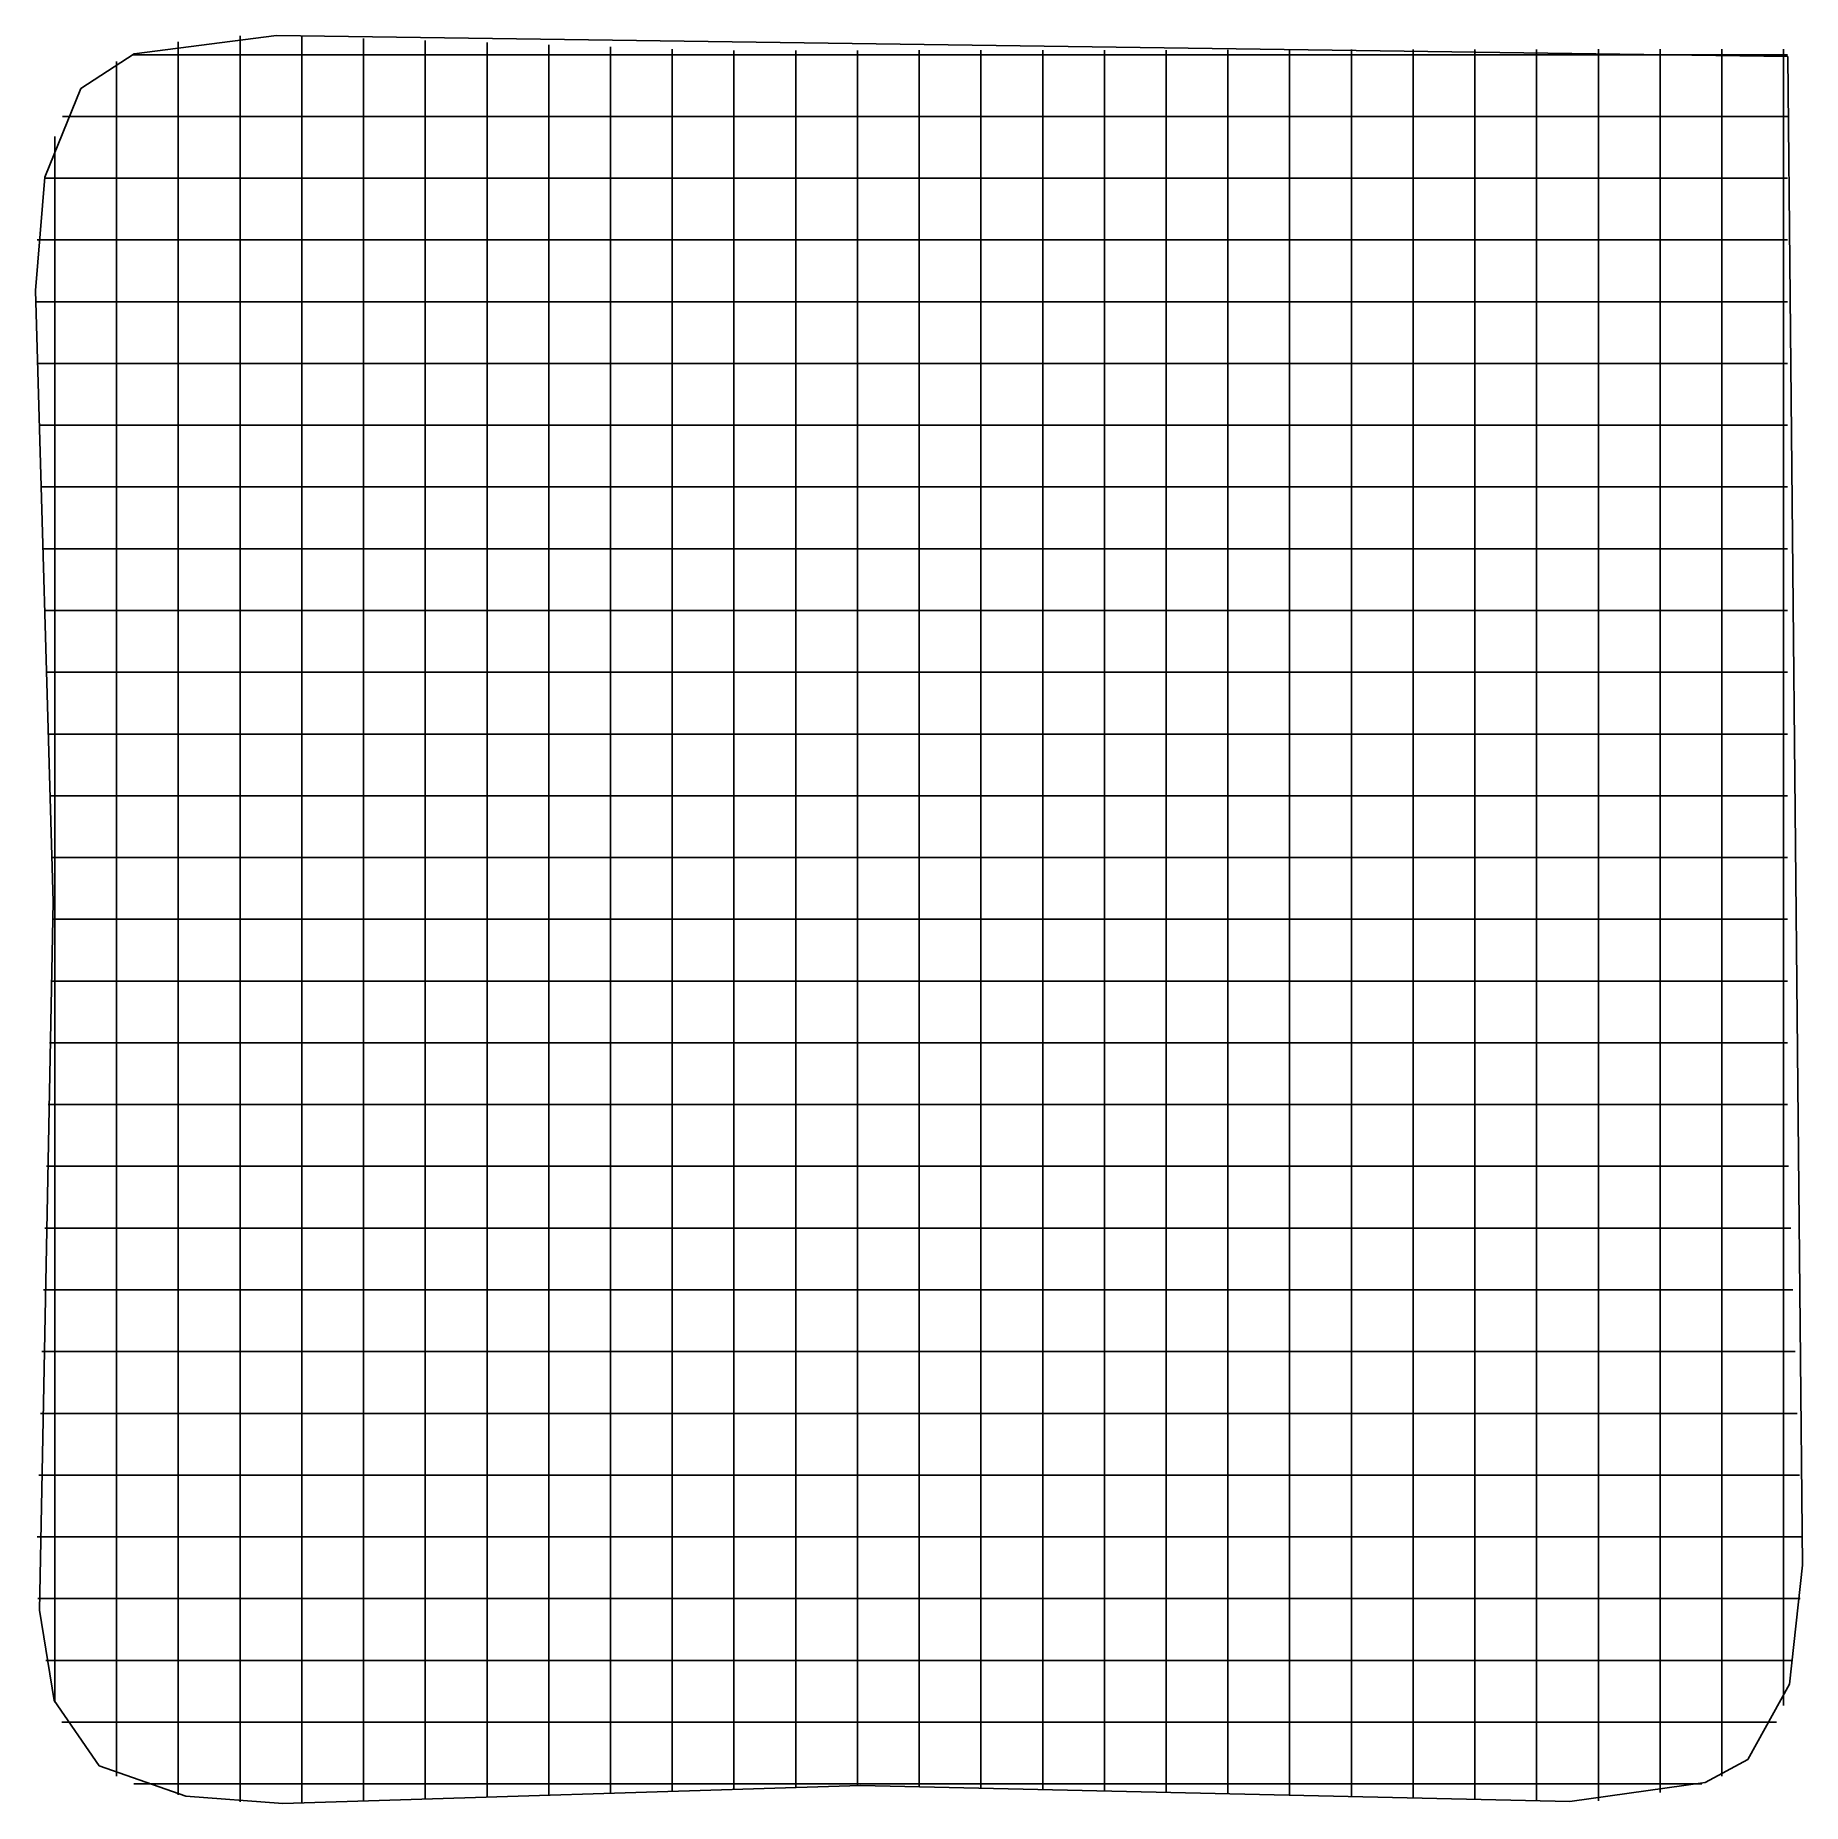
# Model space of a CAD drawing. Extents: x 0.4 to 14.7, y 0.4 to 14.7.
import ezdxf

# ---------------------------------------------------------------- set-up
doc = ezdxf.new("R2010")
doc.units = 0

msp = doc.modelspace()

# ---------------------------------------------------------------- linework, layer by layer
for p, q in [((2.388703, 14.748656), (1.234527, 14.598313)), ((2.388703, 14.748656), (1.234527, 14.598313)), ((14.62622, 14.577135), (2.388703, 14.748656)), ((14.62622, 14.577135), (2.388703, 14.748656)), ((1.592849, 14.515968), (1.592849, 14.695)), ((2.092849, 14.743), (2.092849, 14.743597)), ((2.092849, 14.563968), (2.092849, 14.743)), ((2.592849, 14.562968), (2.592849, 14.742)), ((3.092849, 14.544968), (3.092849, 14.724)), ((3.592849, 14.527968), (3.592849, 14.707)), ((4.092849, 14.689403), (4.092849, 14.69)), ((4.092849, 14.510371), (4.092849, 14.689403)), ((4.592849, 14.492968), (4.592849, 14.672)), ((5.092849, 14.475968), (5.092849, 14.655)), ((5.592849, 14.457968), (5.592849, 14.637)), ((6.092849, 14.445968), (6.092849, 14.625)), ((6.592849, 14.446968), (6.592849, 14.626)), ((7.092849, 14.447968), (7.092849, 14.627)), ((7.592849, 14.448968), (7.592849, 14.628)), ((8.092849, 14.448968), (8.092849, 14.628)), ((8.592849, 14.449968), (8.592849, 14.629)), ((9.092849, 14.450968), (9.092849, 14.63)), ((9.592849, 14.450968), (9.592849, 14.63)), ((10.092849, 14.451968), (10.092849, 14.631)), ((10.592849, 14.452968), (10.592849, 14.632)), ((11.092849, 14.453968), (11.092849, 14.633)), ((11.592849, 14.453968), (11.592849, 14.633)), ((12.092849, 14.454968), (12.092849, 14.634)), ((12.592849, 14.455968), (12.592849, 14.635)), ((13.092849, 14.635403), (13.092849, 14.636)), ((13.092849, 14.456968), (13.092849, 14.635403)), ((13.592849, 14.456968), (13.592849, 14.636)), ((14.092849, 14.457968), (14.092849, 14.637)), ((14.592849, 14.458968), (14.592849, 14.638)), ((1.234527, 14.598313), (0.802402, 14.319056)), ((1.234527, 14.598313), (0.802402, 14.319056)), ((1.092849, 14.536403), (1.092849, 14.537)), ((1.092849, 14.357371), (1.092849, 14.536403)), ((1.221, 14.592238), (1.400032, 14.592238)), ((1.221, 14.592238), (1.400032, 14.592238)), ((1.400032, 14.592238), (1.603661, 14.592238)), ((1.592849, 13.995403), (1.592849, 14.515968)), ((1.603661, 14.592238), (1.724629, 14.592238)), ((1.724629, 14.592238), (2.61979, 14.592238)), ((2.092849, 14.000661), (2.092849, 14.563968)), ((2.592849, 13.996435), (2.592849, 14.562968)), ((2.61979, 14.592238), (3.224629, 14.592238)), ((3.092849, 13.992145), (3.092849, 14.544968)), ((3.224629, 14.592238), (3.403661, 14.592238)), ((3.403661, 14.592238), (3.524629, 14.592238)), ((3.524629, 14.592238), (4.41979, 14.592238)), ((3.592849, 13.988452), (3.592849, 14.527968)), ((4.092849, 13.983758), (4.092849, 14.510371)), ((4.41979, 14.592238), (5.024629, 14.592238)), ((4.592849, 13.980065), (4.592849, 14.492968)), ((5.024629, 14.592238), (5.203661, 14.592238)), ((5.092849, 13.976371), (5.092849, 14.475968)), ((5.203661, 14.592238), (5.324629, 14.592238)), ((5.324629, 14.592238), (5.830694, 14.592238)), ((5.830694, 14.592238), (6.009726, 14.592238)), ((6.009726, 14.592238), (6.614565, 14.592238)), ((6.614565, 14.592238), (7.509726, 14.592238)), ((7.509726, 14.592238), (7.630694, 14.592238)), ((7.630694, 14.592238), (7.809726, 14.592238)), ((7.809726, 14.592238), (8.414565, 14.592238)), ((8.414565, 14.592238), (9.309726, 14.592238)), ((9.309726, 14.592238), (9.430694, 14.592238)), ((9.430694, 14.592238), (9.609726, 14.592238)), ((9.609726, 14.592238), (10.214565, 14.592238)), ((10.214565, 14.592238), (11.109726, 14.592238)), ((11.109726, 14.592238), (11.230694, 14.592238)), ((11.230694, 14.592238), (11.409726, 14.592238)), ((11.409726, 14.592238), (12.014565, 14.592238)), ((12.014565, 14.592238), (12.909726, 14.592238)), ((12.909726, 14.592238), (13.030694, 14.592238)), ((13.030694, 14.592238), (13.209726, 14.592238)), ((13.209726, 14.592238), (13.814565, 14.592238)), ((13.814565, 14.592238), (14.505032, 14.592238)), ((14.505032, 14.592238), (14.626, 14.592238)), ((14.747395, 2.363404), (14.62622, 14.577135)), ((14.747395, 2.363404), (14.62622, 14.577135)), ((0.802402, 14.319056), (0.512613, 13.601045)), ((0.802402, 14.319056), (0.512613, 13.601045)), ((1.092849, 13.961), (1.092849, 14.357371)), ((5.592849, 13.972081), (5.592849, 14.457968)), ((6.092849, 13.971371), (6.092849, 14.445968)), ((6.592849, 13.978016), (6.592849, 14.446968)), ((7.092849, 13.985065), (7.092849, 14.447968)), ((7.592849, 13.984048), (7.592849, 14.448968)), ((8.092849, 13.97921), (8.092849, 14.448968)), ((8.592849, 13.974968), (8.592849, 14.449968)), ((9.092849, 13.970726), (9.092849, 14.450968)), ((9.592849, 13.965887), (9.592849, 14.450968)), ((10.092849, 13.961645), (10.092849, 14.451968)), ((10.592849, 13.957403), (10.592849, 14.452968)), ((11.092849, 13.953161), (11.092849, 14.453968)), ((11.592849, 13.948323), (11.592849, 14.453968)), ((12.092849, 13.944081), (12.092849, 14.454968)), ((12.592849, 13.939839), (12.592849, 14.455968)), ((13.092849, 13.940435), (13.092849, 14.456968)), ((13.592849, 13.967855), (13.592849, 14.456968)), ((14.092849, 14.021274), (14.092849, 14.457968)), ((14.592849, 14.252516), (14.592849, 14.458968)), ((14.592849, 14.131952), (14.592849, 14.252516)), ((0.654, 14.092238), (0.833032, 14.092238)), ((0.654, 14.092238), (0.833032, 14.092238)), ((0.833032, 14.092238), (1.26529, 14.092238)), ((1.26529, 14.092238), (2.160452, 14.092238)), ((2.160452, 14.092238), (2.281419, 14.092238)), ((2.281419, 14.092238), (2.460452, 14.092238)), ((2.460452, 14.092238), (3.06529, 14.092238)), ((3.06529, 14.092238), (3.960452, 14.092238)), ((3.960452, 14.092238), (4.081419, 14.092238)), ((4.081419, 14.092238), (4.260452, 14.092238)), ((4.260452, 14.092238), (4.86529, 14.092238)), ((4.86529, 14.092238), (5.760452, 14.092238)), ((5.760452, 14.092238), (5.881419, 14.092238)), ((5.881419, 14.092238), (6.060452, 14.092238)), ((6.060452, 14.092238), (6.66529, 14.092238)), ((6.66529, 14.092238), (7.560452, 14.092238)), ((7.560452, 14.092238), (7.681419, 14.092238)), ((7.681419, 14.092238), (7.860452, 14.092238)), ((7.860452, 14.092238), (8.46529, 14.092238)), ((8.46529, 14.092238), (9.360452, 14.092238)), ((9.360452, 14.092238), (9.481419, 14.092238)), ((9.481419, 14.092238), (9.660452, 14.092238)), ((9.660452, 14.092238), (10.26529, 14.092238)), ((10.26529, 14.092238), (11.160452, 14.092238)), ((11.160452, 14.092238), (11.281419, 14.092238)), ((11.281419, 14.092238), (11.460452, 14.092238)), ((11.460452, 14.092238), (12.06529, 14.092238)), ((12.06529, 14.092238), (12.960452, 14.092238)), ((12.960452, 14.092238), (13.081419, 14.092238)), ((13.081419, 14.092238), (13.260452, 14.092238)), ((13.260452, 14.092238), (13.86529, 14.092238)), ((13.86529, 14.092238), (14.505032, 14.092238)), ((14.505032, 14.092238), (14.626, 14.092238)), ((14.592849, 13.23679), (14.592849, 14.131952)), ((0.592849, 13.898768), (0.592849, 13.929)), ((0.592849, 13.719697), (0.592849, 13.898768)), ((1.092849, 13.065839), (1.092849, 13.961)), ((1.592849, 13.100242), (1.592849, 13.995403)), ((2.092849, 13.1055), (2.092849, 14.000661)), ((2.592849, 13.100677), (2.592849, 13.996435)), ((3.092849, 13.096984), (3.092849, 13.992145)), ((3.592849, 13.09329), (3.592849, 13.988452)), ((4.092849, 13.088597), (4.092849, 13.983758)), ((4.592849, 13.084903), (4.592849, 13.980065)), ((5.092849, 13.08121), (5.092849, 13.976371)), ((5.592849, 13.076919), (5.592849, 13.972081)), ((6.092849, 13.07621), (6.092849, 13.971371)), ((6.592849, 13.082855), (6.592849, 13.978016)), ((7.092849, 13.089903), (7.092849, 13.985065)), ((7.592849, 13.08829), (7.592849, 13.984048)), ((8.092849, 13.084048), (8.092849, 13.97921)), ((8.592849, 13.079806), (8.592849, 13.974968)), ((9.092849, 13.075565), (9.092849, 13.970726)), ((9.592849, 13.070726), (9.592849, 13.965887)), ((10.092849, 13.066484), (10.092849, 13.961645)), ((10.592849, 13.062242), (10.592849, 13.957403)), ((11.092849, 13.057403), (11.092849, 13.953161)), ((11.592849, 13.053161), (11.592849, 13.948323)), ((12.092849, 13.048919), (12.092849, 13.944081)), ((12.592849, 13.044677), (12.592849, 13.939839)), ((13.092849, 13.044677), (13.092849, 13.940435)), ((13.592849, 13.072694), (13.592849, 13.967855)), ((14.092849, 13.126113), (14.092849, 14.021274)), ((0.512613, 13.601045), (0.435274, 12.683321)), ((0.512613, 13.601045), (0.435274, 12.683321)), ((0.592849, 13.114887), (0.592849, 13.719697)), ((0.511, 13.592238), (0.690032, 13.592238)), ((0.511, 13.592238), (0.690032, 13.592238)), ((0.690032, 13.592238), (1.179952, 13.592238)), ((1.179952, 13.592238), (2.075113, 13.592238)), ((2.075113, 13.592238), (2.196081, 13.592238)), ((2.196081, 13.592238), (2.375113, 13.592238)), ((2.375113, 13.592238), (2.979952, 13.592238)), ((2.979952, 13.592238), (3.875113, 13.592238)), ((3.875113, 13.592238), (3.996081, 13.592238)), ((3.996081, 13.592238), (4.175113, 13.592238)), ((4.175113, 13.592238), (4.779952, 13.592238)), ((4.779952, 13.592238), (5.675113, 13.592238)), ((5.675113, 13.592238), (5.796081, 13.592238)), ((5.796081, 13.592238), (5.975113, 13.592238)), ((5.975113, 13.592238), (6.579952, 13.592238)), ((6.579952, 13.592238), (7.475113, 13.592238)), ((7.475113, 13.592238), (7.596081, 13.592238)), ((7.596081, 13.592238), (7.775113, 13.592238)), ((7.775113, 13.592238), (8.379952, 13.592238)), ((8.379952, 13.592238), (9.275113, 13.592238)), ((9.275113, 13.592238), (9.396081, 13.592238)), ((9.396081, 13.592238), (9.575113, 13.592238)), ((9.575113, 13.592238), (10.179952, 13.592238)), ((10.179952, 13.592238), (11.075113, 13.592238)), ((11.075113, 13.592238), (11.196081, 13.592238)), ((11.196081, 13.592238), (11.375113, 13.592238)), ((11.375113, 13.592238), (11.979952, 13.592238)), ((11.979952, 13.592238), (12.875113, 13.592238)), ((12.875113, 13.592238), (12.996081, 13.592238)), ((12.996081, 13.592238), (13.175113, 13.592238)), ((13.175113, 13.592238), (13.779952, 13.592238)), ((13.779952, 13.592238), (14.505032, 13.592238)), ((14.505032, 13.592238), (14.626, 13.592238)), ((14.592849, 12.631548), (14.592849, 13.23679)), ((0.451, 13.092238), (0.630032, 13.092238)), ((0.451, 13.092238), (0.630032, 13.092238)), ((0.592849, 12.219726), (0.592849, 13.114887)), ((0.630032, 13.092238), (1.144145, 13.092238)), ((1.092849, 12.944871), (1.092849, 13.065839)), ((1.144145, 13.092238), (2.039306, 13.092238)), ((1.592849, 12.979274), (1.592849, 13.100242)), ((2.039306, 13.092238), (2.160274, 13.092238)), ((2.092849, 12.984935), (2.092849, 13.1055)), ((2.160274, 13.092238), (2.339306, 13.092238)), ((2.339306, 13.092238), (2.944145, 13.092238)), ((2.592849, 12.97971), (2.592849, 13.100677)), ((2.944145, 13.092238), (3.839306, 13.092238)), ((3.092849, 12.976016), (3.092849, 13.096984)), ((3.592849, 12.972323), (3.592849, 13.09329)), ((3.839306, 13.092238), (3.960274, 13.092238)), ((3.960274, 13.092238), (4.139306, 13.092238)), ((4.092849, 12.968032), (4.092849, 13.088597)), ((4.139306, 13.092238), (4.744145, 13.092238)), ((4.592849, 12.963935), (4.592849, 13.084903)), ((4.744145, 13.092238), (5.639306, 13.092238)), ((5.092849, 12.960242), (5.092849, 13.08121)), ((5.592849, 12.955952), (5.592849, 13.076919)), ((5.639306, 13.092238), (5.760274, 13.092238)), ((5.760274, 13.092238), (5.939306, 13.092238)), ((5.939306, 13.092238), (6.544145, 13.092238)), ((6.092849, 12.955242), (6.092849, 13.07621)), ((6.544145, 13.092238), (7.439306, 13.092238)), ((6.592849, 12.96229), (6.592849, 13.082855)), ((7.092849, 12.968935), (7.092849, 13.089903)), ((7.439306, 13.092238), (7.560274, 13.092238)), ((7.560274, 13.092238), (7.739306, 13.092238)), ((7.592849, 12.967323), (7.592849, 13.08829)), ((7.739306, 13.092238), (8.344145, 13.092238)), ((8.092849, 12.963081), (8.092849, 13.084048)), ((8.344145, 13.092238), (9.239306, 13.092238)), ((8.592849, 12.958839), (8.592849, 13.079806)), ((9.092849, 12.954597), (9.092849, 13.075565)), ((9.239306, 13.092238), (9.360274, 13.092238)), ((9.360274, 13.092238), (9.539306, 13.092238)), ((9.539306, 13.092238), (10.144145, 13.092238)), ((9.592849, 12.949758), (9.592849, 13.070726)), ((10.092849, 12.945516), (10.092849, 13.066484)), ((10.144145, 13.092238), (11.039306, 13.092238)), ((10.592849, 12.941274), (10.592849, 13.062242)), ((11.039306, 13.092238), (11.160274, 13.092238)), ((11.092849, 12.936435), (11.092849, 13.057403)), ((11.160274, 13.092238), (11.339306, 13.092238)), ((11.339306, 13.092238), (11.944145, 13.092238)), ((11.592849, 12.932194), (11.592849, 13.053161)), ((11.944145, 13.092238), (12.839306, 13.092238)), ((12.092849, 12.927952), (12.092849, 13.048919)), ((12.592849, 12.92371), (12.592849, 13.044677)), ((12.839306, 13.092238), (12.960274, 13.092238)), ((12.960274, 13.092238), (13.139306, 13.092238)), ((13.092849, 12.92371), (13.092849, 13.044677)), ((13.139306, 13.092238), (13.744145, 13.092238)), ((13.592849, 12.951726), (13.592849, 13.072694)), ((13.744145, 13.092238), (14.505032, 13.092238)), ((14.092849, 13.005145), (14.092849, 13.126113)), ((14.505032, 13.092238), (14.626, 13.092238)), ((1.092849, 12.765839), (1.092849, 12.944871)), ((1.592849, 12.800242), (1.592849, 12.979274)), ((2.092849, 12.805903), (2.092849, 12.984935)), ((2.592849, 12.801274), (2.592849, 12.97971)), ((3.092849, 12.796984), (3.092849, 12.976016)), ((3.592849, 12.79329), (3.592849, 12.972323)), ((4.092849, 12.789), (4.092849, 12.968032)), ((4.592849, 12.784903), (4.592849, 12.963935)), ((5.092849, 12.78121), (5.092849, 12.960242)), ((5.592849, 12.776919), (5.592849, 12.955952)), ((6.092849, 12.77621), (6.092849, 12.955242)), ((6.592849, 12.783258), (6.592849, 12.96229)), ((7.092849, 12.789903), (7.092849, 12.968935)), ((7.592849, 12.788887), (7.592849, 12.967323)), ((8.092849, 12.784048), (8.092849, 12.963081)), ((8.592849, 12.779806), (8.592849, 12.958839)), ((9.092849, 12.775565), (9.092849, 12.954597)), ((9.592849, 12.770726), (9.592849, 12.949758)), ((10.092849, 12.766484), (10.092849, 12.945516)), ((10.592849, 12.762242), (10.592849, 12.941274)), ((11.092849, 12.758), (11.092849, 12.936435)), ((11.592849, 12.753161), (11.592849, 12.932194)), ((12.092849, 12.748919), (12.092849, 12.927952)), ((12.592849, 12.744677), (12.592849, 12.92371)), ((13.092849, 12.745274), (13.092849, 12.92371)), ((13.592849, 12.772694), (13.592849, 12.951726)), ((14.092849, 12.826113), (14.092849, 13.005145)), ((1.092849, 12.161), (1.092849, 12.765839)), ((1.592849, 12.195403), (1.592849, 12.800242)), ((2.092849, 12.200661), (2.092849, 12.805903)), ((2.592849, 12.196435), (2.592849, 12.801274)), ((3.092849, 12.192145), (3.092849, 12.796984)), ((3.592849, 12.188452), (3.592849, 12.79329)), ((4.092849, 12.183758), (4.092849, 12.789)), ((4.592849, 12.180065), (4.592849, 12.784903)), ((5.092849, 12.176371), (5.092849, 12.78121)), ((5.592849, 12.172081), (5.592849, 12.776919)), ((6.092849, 12.171371), (6.092849, 12.77621)), ((6.592849, 12.178016), (6.592849, 12.783258)), ((7.092849, 12.185065), (7.092849, 12.789903)), ((7.592849, 12.184048), (7.592849, 12.788887)), ((8.092849, 12.17921), (8.092849, 12.784048)), ((8.592849, 12.174968), (8.592849, 12.779806)), ((9.092849, 12.170726), (9.092849, 12.775565)), ((9.592849, 12.165887), (9.592849, 12.770726)), ((10.092849, 12.161645), (10.092849, 12.766484)), ((10.592849, 12.157403), (10.592849, 12.762242)), ((11.092849, 12.153161), (11.092849, 12.758)), ((11.592849, 12.148323), (11.592849, 12.753161)), ((12.092849, 12.144081), (12.092849, 12.748919)), ((12.592849, 12.139839), (12.592849, 12.744677)), ((13.092849, 12.140435), (13.092849, 12.745274)), ((13.592849, 12.167855), (13.592849, 12.772694)), ((14.092849, 12.221274), (14.092849, 12.826113)), ((0.435274, 12.683321), (0.580115, 7.733593)), ((0.435274, 12.683321), (0.580115, 7.733593)), ((14.592849, 12.452516), (14.592849, 12.631548)), ((0.438, 12.592238), (0.617032, 12.592238)), ((0.438, 12.592238), (0.617032, 12.592238)), ((0.617032, 12.592238), (1.136387, 12.592238)), ((1.136387, 12.592238), (2.031548, 12.592238)), ((2.031548, 12.592238), (2.152516, 12.592238)), ((2.152516, 12.592238), (2.331548, 12.592238)), ((2.331548, 12.592238), (2.936387, 12.592238)), ((2.936387, 12.592238), (3.831548, 12.592238)), ((3.831548, 12.592238), (3.952516, 12.592238)), ((3.952516, 12.592238), (4.131548, 12.592238)), ((4.131548, 12.592238), (4.736387, 12.592238)), ((4.736387, 12.592238), (5.631548, 12.592238)), ((5.631548, 12.592238), (5.752516, 12.592238)), ((5.752516, 12.592238), (5.931548, 12.592238)), ((5.931548, 12.592238), (6.536387, 12.592238)), ((6.536387, 12.592238), (7.431548, 12.592238)), ((7.431548, 12.592238), (7.552516, 12.592238)), ((7.552516, 12.592238), (7.731548, 12.592238)), ((7.731548, 12.592238), (8.336387, 12.592238)), ((8.336387, 12.592238), (9.231548, 12.592238)), ((9.231548, 12.592238), (9.352516, 12.592238)), ((9.352516, 12.592238), (9.531548, 12.592238)), ((9.531548, 12.592238), (10.136387, 12.592238)), ((10.136387, 12.592238), (11.031548, 12.592238)), ((11.031548, 12.592238), (11.152516, 12.592238)), ((11.152516, 12.592238), (11.331548, 12.592238)), ((11.331548, 12.592238), (11.936387, 12.592238)), ((11.936387, 12.592238), (12.831548, 12.592238)), ((12.831548, 12.592238), (12.952516, 12.592238)), ((12.952516, 12.592238), (13.131548, 12.592238)), ((13.131548, 12.592238), (13.736387, 12.592238)), ((13.736387, 12.592238), (14.505032, 12.592238)), ((14.505032, 12.592238), (14.626, 12.592238)), ((14.592849, 12.331952), (14.592849, 12.452516)), ((14.592849, 11.43679), (14.592849, 12.331952)), ((0.592849, 12.098758), (0.592849, 12.219726)), ((1.592849, 11.300242), (1.592849, 12.195403)), ((2.092849, 11.3055), (2.092849, 12.200661)), ((2.592849, 11.300677), (2.592849, 12.196435)), ((3.092849, 11.296984), (3.092849, 12.192145)), ((3.592849, 11.29329), (3.592849, 12.188452)), ((4.092849, 11.288597), (4.092849, 12.183758)), ((4.592849, 11.284903), (4.592849, 12.180065)), ((5.092849, 11.28121), (5.092849, 12.176371)), ((5.592849, 11.276919), (5.592849, 12.172081)), ((6.092849, 11.27621), (6.092849, 12.171371)), ((6.592849, 11.282855), (6.592849, 12.178016)), ((7.092849, 11.289903), (7.092849, 12.185065)), ((7.592849, 11.28829), (7.592849, 12.184048)), ((8.092849, 11.284048), (8.092849, 12.17921)), ((8.592849, 11.279806), (8.592849, 12.174968)), ((9.092849, 11.275565), (9.092849, 12.170726)), ((14.092849, 11.326113), (14.092849, 12.221274)), ((0.453, 12.092238), (0.632032, 12.092238)), ((0.453, 12.092238), (0.632032, 12.092238)), ((0.592849, 11.919726), (0.592849, 12.098758)), ((0.632032, 12.092238), (1.145339, 12.092238)), ((1.092849, 11.265839), (1.092849, 12.161)), ((1.145339, 12.092238), (2.0405, 12.092238)), ((2.0405, 12.092238), (2.161468, 12.092238)), ((2.161468, 12.092238), (2.3405, 12.092238)), ((2.3405, 12.092238), (2.945339, 12.092238)), ((2.945339, 12.092238), (3.8405, 12.092238)), ((3.8405, 12.092238), (3.961468, 12.092238)), ((3.961468, 12.092238), (4.1405, 12.092238)), ((4.1405, 12.092238), (4.745339, 12.092238)), ((4.745339, 12.092238), (5.6405, 12.092238)), ((5.6405, 12.092238), (5.761468, 12.092238)), ((5.761468, 12.092238), (5.9405, 12.092238)), ((5.9405, 12.092238), (6.545339, 12.092238)), ((6.545339, 12.092238), (7.4405, 12.092238)), ((7.4405, 12.092238), (7.561468, 12.092238)), ((7.561468, 12.092238), (7.7405, 12.092238)), ((7.7405, 12.092238), (8.345339, 12.092238)), ((8.345339, 12.092238), (9.2405, 12.092238)), ((9.2405, 12.092238), (9.361468, 12.092238)), ((9.361468, 12.092238), (9.5405, 12.092238)), ((9.5405, 12.092238), (10.145339, 12.092238)), ((9.592849, 11.270726), (9.592849, 12.165887)), ((10.092849, 11.266484), (10.092849, 12.161645)), ((10.145339, 12.092238), (11.0405, 12.092238)), ((10.592849, 11.262242), (10.592849, 12.157403)), ((11.0405, 12.092238), (11.161468, 12.092238)), ((11.092849, 11.257403), (11.092849, 12.153161)), ((11.161468, 12.092238), (11.3405, 12.092238)), ((11.3405, 12.092238), (11.945339, 12.092238)), ((11.592849, 11.253161), (11.592849, 12.148323)), ((11.945339, 12.092238), (12.8405, 12.092238)), ((12.092849, 11.248919), (12.092849, 12.144081)), ((12.592849, 11.244677), (12.592849, 12.139839)), ((12.8405, 12.092238), (12.961468, 12.092238)), ((12.961468, 12.092238), (13.1405, 12.092238)), ((13.092849, 11.244677), (13.092849, 12.140435)), ((13.1405, 12.092238), (13.745339, 12.092238)), ((13.592849, 11.272694), (13.592849, 12.167855)), ((13.745339, 12.092238), (14.505032, 12.092238)), ((14.505032, 12.092238), (14.626, 12.092238)), ((0.592849, 11.314887), (0.592849, 11.919726)), ((0.468, 11.592238), (0.647032, 11.592238)), ((0.468, 11.592238), (0.647032, 11.592238)), ((0.647032, 11.592238), (1.15429, 11.592238)), ((1.15429, 11.592238), (2.049452, 11.592238)), ((2.049452, 11.592238), (2.170419, 11.592238)), ((2.170419, 11.592238), (2.349452, 11.592238)), ((2.349452, 11.592238), (2.95429, 11.592238)), ((2.95429, 11.592238), (3.849452, 11.592238)), ((3.849452, 11.592238), (3.970419, 11.592238)), ((3.970419, 11.592238), (4.149452, 11.592238)), ((4.149452, 11.592238), (4.75429, 11.592238)), ((4.75429, 11.592238), (5.649452, 11.592238)), ((5.649452, 11.592238), (5.770419, 11.592238)), ((5.770419, 11.592238), (5.949452, 11.592238)), ((5.949452, 11.592238), (6.55429, 11.592238)), ((6.55429, 11.592238), (7.449452, 11.592238)), ((7.449452, 11.592238), (7.570419, 11.592238)), ((7.570419, 11.592238), (7.749452, 11.592238)), ((7.749452, 11.592238), (8.35429, 11.592238)), ((8.35429, 11.592238), (9.249452, 11.592238)), ((9.249452, 11.592238), (9.370419, 11.592238)), ((9.370419, 11.592238), (9.549452, 11.592238)), ((9.549452, 11.592238), (10.15429, 11.592238)), ((10.15429, 11.592238), (11.049452, 11.592238)), ((11.049452, 11.592238), (11.170419, 11.592238)), ((11.170419, 11.592238), (11.349452, 11.592238)), ((11.349452, 11.592238), (11.95429, 11.592238)), ((11.95429, 11.592238), (12.849452, 11.592238)), ((12.849452, 11.592238), (12.970419, 11.592238)), ((12.970419, 11.592238), (13.149452, 11.592238)), ((13.149452, 11.592238), (13.75429, 11.592238)), ((13.75429, 11.592238), (14.505032, 11.592238)), ((14.505032, 11.592238), (14.626, 11.592238)), ((0.592849, 10.419726), (0.592849, 11.314887)), ((14.092849, 11.205145), (14.092849, 11.326113)), ((14.592849, 10.831548), (14.592849, 11.43679)), ((1.092849, 11.144871), (1.092849, 11.265839)), ((1.592849, 11.179274), (1.592849, 11.300242)), ((1.592849, 11.000242), (1.592849, 11.179274)), ((2.092849, 11.184935), (2.092849, 11.3055)), ((2.092849, 11.005903), (2.092849, 11.184935)), ((2.592849, 11.17971), (2.592849, 11.300677)), ((2.592849, 11.001274), (2.592849, 11.17971)), ((3.092849, 11.176016), (3.092849, 11.296984)), ((3.092849, 10.996984), (3.092849, 11.176016)), ((3.592849, 11.172323), (3.592849, 11.29329)), ((3.592849, 10.99329), (3.592849, 11.172323)), ((4.092849, 11.168032), (4.092849, 11.288597)), ((4.092849, 10.989), (4.092849, 11.168032)), ((4.592849, 11.163935), (4.592849, 11.284903)), ((5.092849, 11.160242), (5.092849, 11.28121)), ((5.592849, 11.155952), (5.592849, 11.276919)), ((6.092849, 11.155242), (6.092849, 11.27621)), ((6.592849, 11.16229), (6.592849, 11.282855)), ((7.092849, 11.168935), (7.092849, 11.289903)), ((7.092849, 10.989903), (7.092849, 11.168935)), ((7.592849, 11.167323), (7.592849, 11.28829)), ((7.592849, 10.988887), (7.592849, 11.167323)), ((8.092849, 11.163081), (8.092849, 11.284048)), ((8.592849, 11.158839), (8.592849, 11.279806)), ((9.092849, 11.154597), (9.092849, 11.275565)), ((9.592849, 11.149758), (9.592849, 11.270726)), ((10.092849, 11.145516), (10.092849, 11.266484)), ((10.592849, 11.141274), (10.592849, 11.262242)), ((11.092849, 11.136435), (11.092849, 11.257403)), ((11.592849, 11.132194), (11.592849, 11.253161)), ((12.092849, 11.127952), (12.092849, 11.248919)), ((12.592849, 11.12371), (12.592849, 11.244677)), ((13.092849, 11.12371), (13.092849, 11.244677)), ((13.592849, 11.151726), (13.592849, 11.272694)), ((14.092849, 11.026113), (14.092849, 11.205145)), ((0.484, 11.092238), (0.663032, 11.092238)), ((0.484, 11.092238), (0.663032, 11.092238)), ((0.663032, 11.092238), (1.163839, 11.092238)), ((1.092849, 10.965839), (1.092849, 11.144871)), ((1.163839, 11.092238), (2.059, 11.092238)), ((2.059, 11.092238), (2.179968, 11.092238)), ((2.179968, 11.092238), (2.359, 11.092238)), ((2.359, 11.092238), (2.963839, 11.092238)), ((2.963839, 11.092238), (3.859, 11.092238)), ((3.859, 11.092238), (3.979968, 11.092238)), ((3.979968, 11.092238), (4.159, 11.092238)), ((4.159, 11.092238), (4.763839, 11.092238)), ((4.592849, 10.984903), (4.592849, 11.163935)), ((4.763839, 11.092238), (5.659, 11.092238)), ((5.092849, 10.98121), (5.092849, 11.160242)), ((5.592849, 10.976919), (5.592849, 11.155952)), ((5.659, 11.092238), (5.779968, 11.092238)), ((5.779968, 11.092238), (5.959, 11.092238)), ((5.959, 11.092238), (6.563839, 11.092238)), ((6.092849, 10.97621), (6.092849, 11.155242)), ((6.563839, 11.092238), (7.459, 11.092238)), ((6.592849, 10.983258), (6.592849, 11.16229)), ((7.459, 11.092238), (7.579968, 11.092238)), ((7.579968, 11.092238), (7.759, 11.092238)), ((7.759, 11.092238), (8.363839, 11.092238)), ((8.092849, 10.984048), (8.092849, 11.163081)), ((8.363839, 11.092238), (9.259, 11.092238)), ((8.592849, 10.979806), (8.592849, 11.158839)), ((9.092849, 10.975565), (9.092849, 11.154597)), ((9.259, 11.092238), (9.379968, 11.092238)), ((9.379968, 11.092238), (9.559, 11.092238)), ((9.559, 11.092238), (10.163839, 11.092238)), ((9.592849, 10.970726), (9.592849, 11.149758)), ((10.092849, 10.966484), (10.092849, 11.145516)), ((10.163839, 11.092238), (11.059, 11.092238)), ((10.592849, 10.962242), (10.592849, 11.141274)), ((11.059, 11.092238), (11.179968, 11.092238)), ((11.092849, 10.958), (11.092849, 11.136435)), ((11.179968, 11.092238), (11.359, 11.092238)), ((11.359, 11.092238), (11.963839, 11.092238)), ((11.592849, 10.953161), (11.592849, 11.132194)), ((11.963839, 11.092238), (12.859, 11.092238)), ((12.092849, 10.948919), (12.092849, 11.127952)), ((12.592849, 10.944677), (12.592849, 11.12371)), ((12.859, 11.092238), (12.979968, 11.092238)), ((12.979968, 11.092238), (13.159, 11.092238)), ((13.092849, 10.945274), (13.092849, 11.12371)), ((13.159, 11.092238), (13.763839, 11.092238)), ((13.592849, 10.972694), (13.592849, 11.151726)), ((13.763839, 11.092238), (14.505032, 11.092238)), ((14.092849, 10.421274), (14.092849, 11.026113)), ((14.505032, 11.092238), (14.626, 11.092238)), ((1.092849, 10.361), (1.092849, 10.965839)), ((1.592849, 10.395403), (1.592849, 11.000242)), ((2.092849, 10.400661), (2.092849, 11.005903)), ((2.592849, 10.396435), (2.592849, 11.001274)), ((3.092849, 10.392145), (3.092849, 10.996984)), ((3.592849, 10.388452), (3.592849, 10.99329)), ((4.092849, 10.383758), (4.092849, 10.989)), ((4.592849, 10.380065), (4.592849, 10.984903)), ((5.092849, 10.376371), (5.092849, 10.98121)), ((5.592849, 10.372081), (5.592849, 10.976919)), ((6.092849, 10.371371), (6.092849, 10.97621)), ((6.592849, 10.378016), (6.592849, 10.983258)), ((7.092849, 10.385065), (7.092849, 10.989903)), ((7.592849, 10.384048), (7.592849, 10.988887)), ((8.092849, 10.37921), (8.092849, 10.984048)), ((8.592849, 10.374968), (8.592849, 10.979806)), ((9.092849, 10.370726), (9.092849, 10.975565)), ((9.592849, 10.365887), (9.592849, 10.970726)), ((10.092849, 10.361645), (10.092849, 10.966484)), ((10.592849, 10.357403), (10.592849, 10.962242)), ((11.092849, 10.353161), (11.092849, 10.958)), ((11.592849, 10.348323), (11.592849, 10.953161)), ((12.092849, 10.344081), (12.092849, 10.948919)), ((12.592849, 10.339839), (12.592849, 10.944677)), ((13.092849, 10.340435), (13.092849, 10.945274)), ((13.592849, 10.367855), (13.592849, 10.972694)), ((14.592849, 10.652516), (14.592849, 10.831548)), ((14.592849, 10.531952), (14.592849, 10.652516)), ((0.499, 10.592238), (0.678032, 10.592238)), ((0.499, 10.592238), (0.678032, 10.592238)), ((0.678032, 10.592238), (1.17279, 10.592238)), ((1.17279, 10.592238), (2.067952, 10.592238)), ((2.067952, 10.592238), (2.188919, 10.592238)), ((2.188919, 10.592238), (2.367952, 10.592238)), ((2.367952, 10.592238), (2.97279, 10.592238)), ((2.97279, 10.592238), (3.867952, 10.592238)), ((3.867952, 10.592238), (3.988919, 10.592238)), ((3.988919, 10.592238), (4.167952, 10.592238)), ((4.167952, 10.592238), (4.77279, 10.592238)), ((4.77279, 10.592238), (5.667952, 10.592238)), ((5.667952, 10.592238), (5.788919, 10.592238)), ((5.788919, 10.592238), (5.967952, 10.592238)), ((5.967952, 10.592238), (6.57279, 10.592238)), ((6.57279, 10.592238), (7.467952, 10.592238)), ((7.467952, 10.592238), (7.588919, 10.592238)), ((7.588919, 10.592238), (7.767952, 10.592238)), ((7.767952, 10.592238), (8.37279, 10.592238)), ((8.37279, 10.592238), (9.267952, 10.592238)), ((9.267952, 10.592238), (9.388919, 10.592238)), ((9.388919, 10.592238), (9.567952, 10.592238)), ((9.567952, 10.592238), (10.17279, 10.592238)), ((10.17279, 10.592238), (11.067952, 10.592238)), ((11.067952, 10.592238), (11.188919, 10.592238)), ((11.188919, 10.592238), (11.367952, 10.592238)), ((11.367952, 10.592238), (11.97279, 10.592238)), ((11.97279, 10.592238), (12.867952, 10.592238)), ((12.867952, 10.592238), (12.988919, 10.592238)), ((12.988919, 10.592238), (13.167952, 10.592238)), ((13.167952, 10.592238), (13.77279, 10.592238)), ((13.77279, 10.592238), (14.505032, 10.592238)), ((14.505032, 10.592238), (14.626, 10.592238)), ((14.592849, 9.63679), (14.592849, 10.531952)), ((0.592849, 10.298758), (0.592849, 10.419726)), ((1.092849, 9.465839), (1.092849, 10.361)), ((1.592849, 9.500242), (1.592849, 10.395403)), ((2.092849, 9.5055), (2.092849, 10.400661)), ((2.592849, 9.500677), (2.592849, 10.396435)), ((3.092849, 9.496984), (3.092849, 10.392145)), ((3.592849, 9.49329), (3.592849, 10.388452)), ((4.092849, 9.488597), (4.092849, 10.383758)), ((4.592849, 9.484903), (4.592849, 10.380065)), ((5.092849, 9.48121), (5.092849, 10.376371)), ((5.592849, 9.476919), (5.592849, 10.372081)), ((6.092849, 9.47621), (6.092849, 10.371371)), ((6.592849, 9.482855), (6.592849, 10.378016)), ((7.092849, 9.489903), (7.092849, 10.385065)), ((7.592849, 9.48829), (7.592849, 10.384048)), ((8.092849, 9.484048), (8.092849, 10.37921)), ((8.592849, 9.479806), (8.592849, 10.374968)), ((9.092849, 9.475565), (9.092849, 10.370726)), ((9.592849, 9.470726), (9.592849, 10.365887)), ((10.092849, 9.466484), (10.092849, 10.361645)), ((10.592849, 9.462242), (10.592849, 10.357403)), ((11.092849, 9.457403), (11.092849, 10.353161)), ((11.592849, 9.453161), (11.592849, 10.348323)), ((12.092849, 9.448919), (12.092849, 10.344081)), ((12.592849, 9.444677), (12.592849, 10.339839)), ((13.092849, 9.444677), (13.092849, 10.340435)), ((13.592849, 9.472694), (13.592849, 10.367855)), ((14.092849, 9.526113), (14.092849, 10.421274)), ((0.592849, 10.119726), (0.592849, 10.298758)), ((0.514, 10.092238), (0.693032, 10.092238)), ((0.514, 10.092238), (0.693032, 10.092238)), ((0.592849, 9.514887), (0.592849, 10.119726)), ((0.693032, 10.092238), (1.181742, 10.092238)), ((1.181742, 10.092238), (2.076903, 10.092238)), ((2.076903, 10.092238), (2.197871, 10.092238)), ((2.197871, 10.092238), (2.376903, 10.092238)), ((2.376903, 10.092238), (2.981742, 10.092238)), ((2.981742, 10.092238), (3.876903, 10.092238)), ((3.876903, 10.092238), (3.997871, 10.092238)), ((3.997871, 10.092238), (4.176903, 10.092238)), ((4.176903, 10.092238), (4.781742, 10.092238)), ((4.781742, 10.092238), (5.676903, 10.092238)), ((5.676903, 10.092238), (5.797871, 10.092238)), ((5.797871, 10.092238), (5.976903, 10.092238)), ((5.976903, 10.092238), (6.581742, 10.092238)), ((6.581742, 10.092238), (7.476903, 10.092238)), ((7.476903, 10.092238), (7.597871, 10.092238)), ((7.597871, 10.092238), (7.776903, 10.092238)), ((7.776903, 10.092238), (8.381742, 10.092238)), ((8.381742, 10.092238), (9.276903, 10.092238)), ((9.276903, 10.092238), (9.397871, 10.092238)), ((9.397871, 10.092238), (9.576903, 10.092238)), ((9.576903, 10.092238), (10.181742, 10.092238)), ((10.181742, 10.092238), (11.076903, 10.092238)), ((11.076903, 10.092238), (11.197871, 10.092238)), ((11.197871, 10.092238), (11.376903, 10.092238)), ((11.376903, 10.092238), (11.981742, 10.092238)), ((11.981742, 10.092238), (12.876903, 10.092238)), ((12.876903, 10.092238), (12.997871, 10.092238)), ((12.997871, 10.092238), (13.176903, 10.092238)), ((13.176903, 10.092238), (13.781742, 10.092238)), ((13.781742, 10.092238), (14.505032, 10.092238)), ((14.505032, 10.092238), (14.626, 10.092238)), ((0.529, 9.592238), (0.708032, 9.592238)), ((0.529, 9.592238), (0.708032, 9.592238)), ((0.708032, 9.592238), (1.190694, 9.592238)), ((1.190694, 9.592238), (2.086452, 9.592238)), ((2.086452, 9.592238), (2.207419, 9.592238)), ((2.207419, 9.592238), (2.385855, 9.592238)), ((2.385855, 9.592238), (2.990694, 9.592238)), ((2.990694, 9.592238), (3.886452, 9.592238)), ((3.886452, 9.592238), (4.007419, 9.592238)), ((4.007419, 9.592238), (4.185855, 9.592238)), ((4.185855, 9.592238), (4.790694, 9.592238)), ((4.790694, 9.592238), (5.686452, 9.592238)), ((5.686452, 9.592238), (5.807419, 9.592238)), ((5.807419, 9.592238), (5.985855, 9.592238)), ((5.985855, 9.592238), (6.590694, 9.592238)), ((6.590694, 9.592238), (7.486452, 9.592238)), ((7.486452, 9.592238), (7.607419, 9.592238)), ((7.607419, 9.592238), (7.785855, 9.592238)), ((7.785855, 9.592238), (8.390694, 9.592238)), ((8.390694, 9.592238), (9.286452, 9.592238)), ((9.286452, 9.592238), (9.407419, 9.592238)), ((9.407419, 9.592238), (9.585855, 9.592238)), ((9.585855, 9.592238), (10.190694, 9.592238)), ((10.190694, 9.592238), (11.086452, 9.592238)), ((11.086452, 9.592238), (11.207419, 9.592238)), ((11.207419, 9.592238), (11.385855, 9.592238)), ((11.385855, 9.592238), (11.990694, 9.592238)), ((11.990694, 9.592238), (12.886452, 9.592238)), ((12.886452, 9.592238), (13.007419, 9.592238)), ((13.007419, 9.592238), (13.185855, 9.592238)), ((13.185855, 9.592238), (13.790694, 9.592238)), ((13.790694, 9.592238), (14.505032, 9.592238)), ((14.505032, 9.592238), (14.626, 9.592238)), ((14.592849, 9.031548), (14.592849, 9.63679)), ((0.592849, 8.619726), (0.592849, 9.514887)), ((1.092849, 9.344871), (1.092849, 9.465839)), ((1.592849, 9.379274), (1.592849, 9.500242)), ((2.092849, 9.384935), (2.092849, 9.5055)), ((2.592849, 9.37971), (2.592849, 9.500677)), ((3.092849, 9.376016), (3.092849, 9.496984)), ((3.592849, 9.372323), (3.592849, 9.49329)), ((4.092849, 9.368032), (4.092849, 9.488597)), ((4.592849, 9.363935), (4.592849, 9.484903)), ((5.092849, 9.360242), (5.092849, 9.48121)), ((5.592849, 9.355952), (5.592849, 9.476919)), ((6.092849, 9.355242), (6.092849, 9.47621)), ((6.592849, 9.36229), (6.592849, 9.482855)), ((7.092849, 9.368935), (7.092849, 9.489903)), ((7.592849, 9.367323), (7.592849, 9.48829)), ((8.092849, 9.363081), (8.092849, 9.484048)), ((8.592849, 9.358839), (8.592849, 9.479806)), ((9.092849, 9.354597), (9.092849, 9.475565)), ((9.592849, 9.349758), (9.592849, 9.470726)), ((10.092849, 9.345516), (10.092849, 9.466484)), ((10.592849, 9.341274), (10.592849, 9.462242)), ((11.092849, 9.336435), (11.092849, 9.457403)), ((11.592849, 9.332194), (11.592849, 9.453161)), ((12.092849, 9.327952), (12.092849, 9.448919)), ((13.592849, 9.351726), (13.592849, 9.472694)), ((14.092849, 9.405145), (14.092849, 9.526113)), ((1.092849, 9.165839), (1.092849, 9.344871)), ((1.592849, 9.200242), (1.592849, 9.379274)), ((2.092849, 9.205903), (2.092849, 9.384935)), ((2.592849, 9.201274), (2.592849, 9.37971)), ((3.092849, 9.196984), (3.092849, 9.376016)), ((3.592849, 9.19329), (3.592849, 9.372323)), ((4.092849, 9.189), (4.092849, 9.368032)), ((4.592849, 9.184903), (4.592849, 9.363935)), ((5.092849, 9.18121), (5.092849, 9.360242)), ((5.592849, 9.176919), (5.592849, 9.355952)), ((6.092849, 9.17621), (6.092849, 9.355242)), ((6.592849, 9.183258), (6.592849, 9.36229)), ((7.092849, 9.189903), (7.092849, 9.368935)), ((7.592849, 9.188887), (7.592849, 9.367323)), ((8.092849, 9.184048), (8.092849, 9.363081)), ((8.592849, 9.179806), (8.592849, 9.358839)), ((9.092849, 9.175565), (9.092849, 9.354597)), ((9.592849, 9.170726), (9.592849, 9.349758)), ((10.092849, 9.166484), (10.092849, 9.345516)), ((10.592849, 9.162242), (10.592849, 9.341274)), ((11.092849, 9.158), (11.092849, 9.336435)), ((11.592849, 9.153161), (11.592849, 9.332194)), ((12.092849, 9.148919), (12.092849, 9.327952)), ((12.592849, 9.32371), (12.592849, 9.444677)), ((12.592849, 9.144677), (12.592849, 9.32371)), ((13.092849, 9.32371), (13.092849, 9.444677)), ((13.092849, 9.145274), (13.092849, 9.32371)), ((13.592849, 9.172694), (13.592849, 9.351726)), ((14.092849, 9.226113), (14.092849, 9.405145)), ((1.092849, 8.561), (1.092849, 9.165839)), ((1.592849, 8.595403), (1.592849, 9.200242)), ((2.092849, 8.600661), (2.092849, 9.205903)), ((2.592849, 8.596435), (2.592849, 9.201274)), ((3.092849, 8.592145), (3.092849, 9.196984)), ((3.592849, 8.588452), (3.592849, 9.19329)), ((4.092849, 8.583758), (4.092849, 9.189)), ((4.592849, 8.580065), (4.592849, 9.184903)), ((5.092849, 8.576371), (5.092849, 9.18121)), ((5.592849, 8.572081), (5.592849, 9.176919)), ((6.092849, 8.571371), (6.092849, 9.17621)), ((6.592849, 8.578016), (6.592849, 9.183258)), ((7.092849, 8.585065), (7.092849, 9.189903)), ((7.592849, 8.584048), (7.592849, 9.188887)), ((8.092849, 8.57921), (8.092849, 9.184048)), ((8.592849, 8.574968), (8.592849, 9.179806)), ((9.092849, 8.570726), (9.092849, 9.175565)), ((9.592849, 8.565887), (9.592849, 9.170726)), ((10.092849, 8.561645), (10.092849, 9.166484)), ((13.592849, 8.567855), (13.592849, 9.172694)), ((14.092849, 8.621274), (14.092849, 9.226113)), ((0.545, 9.092238), (0.724032, 9.092238)), ((0.545, 9.092238), (0.724032, 9.092238)), ((0.724032, 9.092238), (1.200242, 9.092238)), ((1.200242, 9.092238), (2.095403, 9.092238)), ((2.095403, 9.092238), (2.216371, 9.092238)), ((2.216371, 9.092238), (2.395403, 9.092238)), ((2.395403, 9.092238), (3.000242, 9.092238)), ((3.000242, 9.092238), (3.895403, 9.092238)), ((3.895403, 9.092238), (4.016371, 9.092238)), ((4.016371, 9.092238), (4.195403, 9.092238)), ((4.195403, 9.092238), (4.800242, 9.092238)), ((4.800242, 9.092238), (5.695403, 9.092238)), ((5.695403, 9.092238), (5.816371, 9.092238)), ((5.816371, 9.092238), (5.995403, 9.092238)), ((5.995403, 9.092238), (6.600242, 9.092238)), ((6.600242, 9.092238), (7.495403, 9.092238)), ((7.495403, 9.092238), (7.616371, 9.092238)), ((7.616371, 9.092238), (7.795403, 9.092238)), ((7.795403, 9.092238), (8.400242, 9.092238)), ((8.400242, 9.092238), (9.295403, 9.092238)), ((9.295403, 9.092238), (9.416371, 9.092238)), ((9.416371, 9.092238), (9.595403, 9.092238)), ((9.595403, 9.092238), (10.200242, 9.092238)), ((10.200242, 9.092238), (11.095403, 9.092238)), ((10.592849, 8.557403), (10.592849, 9.162242)), ((11.092849, 8.553161), (11.092849, 9.158)), ((11.095403, 9.092238), (11.216371, 9.092238)), ((11.216371, 9.092238), (11.395403, 9.092238)), ((11.395403, 9.092238), (12.000242, 9.092238)), ((11.592849, 8.548323), (11.592849, 9.153161)), ((12.000242, 9.092238), (12.895403, 9.092238)), ((12.092849, 8.544081), (12.092849, 9.148919)), ((12.592849, 8.539839), (12.592849, 9.144677)), ((12.895403, 9.092238), (13.016371, 9.092238)), ((13.016371, 9.092238), (13.195403, 9.092238)), ((13.092849, 8.540435), (13.092849, 9.145274)), ((13.195403, 9.092238), (13.800242, 9.092238)), ((13.800242, 9.092238), (14.505032, 9.092238)), ((14.505032, 9.092238), (14.626, 9.092238)), ((14.592849, 8.852516), (14.592849, 9.031548)), ((14.592849, 8.731952), (14.592849, 8.852516)), ((0.56, 8.592238), (0.739032, 8.592238)), ((0.56, 8.592238), (0.739032, 8.592238)), ((0.592849, 8.498758), (0.592849, 8.619726)), ((0.739032, 8.592238), (1.209194, 8.592238)), ((1.209194, 8.592238), (2.104355, 8.592238)), ((1.592849, 7.700242), (1.592849, 8.595403)), ((2.092849, 7.7055), (2.092849, 8.600661)), ((2.104355, 8.592238), (2.225323, 8.592238)), ((2.225323, 8.592238), (2.404355, 8.592238)), ((2.404355, 8.592238), (3.009194, 8.592238)), ((2.592849, 7.700677), (2.592849, 8.596435)), ((3.009194, 8.592238), (3.904355, 8.592238)), ((3.092849, 7.696984), (3.092849, 8.592145)), ((3.904355, 8.592238), (4.025323, 8.592238)), ((4.025323, 8.592238), (4.204355, 8.592238)), ((4.204355, 8.592238), (4.809194, 8.592238)), ((4.809194, 8.592238), (5.704355, 8.592238)), ((5.704355, 8.592238), (5.825323, 8.592238)), ((5.825323, 8.592238), (6.004355, 8.592238)), ((6.004355, 8.592238), (6.609194, 8.592238)), ((6.609194, 8.592238), (7.504355, 8.592238)), ((7.504355, 8.592238), (7.625323, 8.592238)), ((7.625323, 8.592238), (7.804355, 8.592238)), ((7.804355, 8.592238), (8.409194, 8.592238)), ((8.409194, 8.592238), (9.304355, 8.592238)), ((9.304355, 8.592238), (9.425323, 8.592238)), ((9.425323, 8.592238), (9.604355, 8.592238)), ((9.604355, 8.592238), (10.209194, 8.592238)), ((10.209194, 8.592238), (11.104355, 8.592238)), ((11.104355, 8.592238), (11.225323, 8.592238)), ((11.225323, 8.592238), (11.404355, 8.592238)), ((11.404355, 8.592238), (12.009194, 8.592238)), ((12.009194, 8.592238), (12.904355, 8.592238)), ((12.904355, 8.592238), (13.025323, 8.592238)), ((13.025323, 8.592238), (13.204355, 8.592238)), ((13.204355, 8.592238), (13.809194, 8.592238)), ((13.809194, 8.592238), (14.505032, 8.592238)), ((14.092849, 7.726113), (14.092849, 8.621274)), ((14.505032, 8.592238), (14.626, 8.592238)), ((14.592849, 7.83679), (14.592849, 8.731952)), ((0.592849, 8.319726), (0.592849, 8.498758)), ((1.092849, 7.665839), (1.092849, 8.561)), ((3.592849, 7.69329), (3.592849, 8.588452)), ((4.092849, 7.688597), (4.092849, 8.583758)), ((4.592849, 7.684903), (4.592849, 8.580065)), ((5.092849, 7.68121), (5.092849, 8.576371)), ((5.592849, 7.676919), (5.592849, 8.572081)), ((6.092849, 7.67621), (6.092849, 8.571371)), ((6.592849, 7.682855), (6.592849, 8.578016)), ((7.092849, 7.689903), (7.092849, 8.585065)), ((7.592849, 7.68829), (7.592849, 8.584048)), ((8.092849, 7.684048), (8.092849, 8.57921)), ((8.592849, 7.679806), (8.592849, 8.574968)), ((9.092849, 7.675565), (9.092849, 8.570726)), ((9.592849, 7.670726), (9.592849, 8.565887)), ((10.092849, 7.666484), (10.092849, 8.561645)), ((10.592849, 7.662242), (10.592849, 8.557403)), ((11.092849, 7.657403), (11.092849, 8.553161)), ((11.592849, 7.653161), (11.592849, 8.548323)), ((12.092849, 7.648919), (12.092849, 8.544081)), ((12.592849, 7.644677), (12.592849, 8.539839)), ((13.092849, 7.644677), (13.092849, 8.540435)), ((13.592849, 7.672694), (13.592849, 8.567855)), ((0.592849, 7.714887), (0.592849, 8.319726)), ((0.575, 8.092238), (0.754032, 8.092238)), ((0.575, 8.092238), (0.754032, 8.092238)), ((0.754032, 8.092238), (1.218145, 8.092238)), ((1.218145, 8.092238), (2.113903, 8.092238)), ((2.113903, 8.092238), (2.234871, 8.092238)), ((2.234871, 8.092238), (2.413306, 8.092238)), ((2.413306, 8.092238), (3.018145, 8.092238)), ((3.018145, 8.092238), (3.913903, 8.092238)), ((3.913903, 8.092238), (4.034871, 8.092238)), ((4.034871, 8.092238), (4.213306, 8.092238)), ((4.213306, 8.092238), (4.818145, 8.092238)), ((4.818145, 8.092238), (5.713903, 8.092238)), ((5.713903, 8.092238), (5.834871, 8.092238)), ((5.834871, 8.092238), (6.013306, 8.092238)), ((6.013306, 8.092238), (6.618145, 8.092238)), ((6.618145, 8.092238), (7.513903, 8.092238)), ((7.513903, 8.092238), (7.634871, 8.092238)), ((7.634871, 8.092238), (7.813306, 8.092238)), ((7.813306, 8.092238), (8.418145, 8.092238)), ((8.418145, 8.092238), (9.313903, 8.092238)), ((9.313903, 8.092238), (9.434871, 8.092238)), ((9.434871, 8.092238), (9.613306, 8.092238)), ((9.613306, 8.092238), (10.218145, 8.092238)), ((10.218145, 8.092238), (11.113903, 8.092238)), ((11.113903, 8.092238), (11.234871, 8.092238)), ((11.234871, 8.092238), (11.413306, 8.092238)), ((11.413306, 8.092238), (12.018145, 8.092238)), ((12.018145, 8.092238), (12.913903, 8.092238)), ((12.913903, 8.092238), (13.034871, 8.092238)), ((13.034871, 8.092238), (13.213306, 8.092238)), ((13.213306, 8.092238), (13.818145, 8.092238)), ((13.818145, 8.092238), (14.505032, 8.092238)), ((14.505032, 8.092238), (14.626, 8.092238)), ((0.580115, 7.733593), (0.468078, 1.99735)), ((0.580115, 7.733593), (0.468078, 1.99735)), ((14.592849, 7.231548), (14.592849, 7.83679)), ((0.576, 7.592238), (0.576597, 7.592238)), ((0.576, 7.592238), (0.576597, 7.592238)), ((0.576597, 7.592238), (0.755032, 7.592238)), ((0.592849, 6.819726), (0.592849, 7.714887)), ((0.755032, 7.592238), (1.218742, 7.592238)), ((1.092849, 7.544871), (1.092849, 7.665839)), ((1.218742, 7.592238), (2.1145, 7.592238)), ((1.592849, 7.579274), (1.592849, 7.700242)), ((2.092849, 7.584935), (2.092849, 7.7055)), ((2.1145, 7.592238), (2.235468, 7.592238)), ((2.235468, 7.592238), (2.413903, 7.592238)), ((2.413903, 7.592238), (3.018742, 7.592238)), ((2.592849, 7.57971), (2.592849, 7.700677)), ((3.018742, 7.592238), (3.9145, 7.592238)), ((3.092849, 7.576016), (3.092849, 7.696984)), ((3.592849, 7.572323), (3.592849, 7.69329)), ((3.9145, 7.592238), (4.035468, 7.592238)), ((4.035468, 7.592238), (4.213903, 7.592238)), ((4.092849, 7.568032), (4.092849, 7.688597)), ((4.213903, 7.592238), (4.818742, 7.592238)), ((4.592849, 7.563935), (4.592849, 7.684903)), ((4.818742, 7.592238), (5.7145, 7.592238)), ((5.092849, 7.560242), (5.092849, 7.68121)), ((5.592849, 7.555952), (5.592849, 7.676919)), ((5.7145, 7.592238), (5.835468, 7.592238)), ((5.835468, 7.592238), (6.013903, 7.592238)), ((6.013903, 7.592238), (6.618742, 7.592238)), ((6.092849, 7.555242), (6.092849, 7.67621)), ((6.592849, 7.56229), (6.592849, 7.682855)), ((6.618742, 7.592238), (7.5145, 7.592238)), ((7.092849, 7.568935), (7.092849, 7.689903)), ((7.5145, 7.592238), (7.635468, 7.592238)), ((7.592849, 7.567323), (7.592849, 7.68829)), ((7.635468, 7.592238), (7.813903, 7.592238)), ((7.813903, 7.592238), (8.418742, 7.592238)), ((8.092849, 7.563081), (8.092849, 7.684048)), ((8.418742, 7.592238), (9.3145, 7.592238)), ((8.592849, 7.558839), (8.592849, 7.679806)), ((9.092849, 7.554597), (9.092849, 7.675565)), ((9.3145, 7.592238), (9.435468, 7.592238)), ((9.435468, 7.592238), (9.613903, 7.592238)), ((9.592849, 7.549758), (9.592849, 7.670726)), ((9.613903, 7.592238), (10.218742, 7.592238)), ((10.092849, 7.545516), (10.092849, 7.666484)), ((10.218742, 7.592238), (11.1145, 7.592238)), ((10.592849, 7.541274), (10.592849, 7.662242)), ((11.092849, 7.536435), (11.092849, 7.657403)), ((11.1145, 7.592238), (11.235468, 7.592238)), ((11.235468, 7.592238), (11.413903, 7.592238)), ((11.413903, 7.592238), (12.018742, 7.592238)), ((11.592849, 7.532194), (11.592849, 7.653161)), ((12.018742, 7.592238), (12.9145, 7.592238)), ((12.092849, 7.527952), (12.092849, 7.648919)), ((12.592849, 7.52371), (12.592849, 7.644677)), ((12.9145, 7.592238), (13.035468, 7.592238)), ((13.035468, 7.592238), (13.213903, 7.592238)), ((13.092849, 7.52371), (13.092849, 7.644677)), ((13.213903, 7.592238), (13.818742, 7.592238)), ((13.592849, 7.551726), (13.592849, 7.672694)), ((13.818742, 7.592238), (14.505032, 7.592238)), ((14.092849, 7.605145), (14.092849, 7.726113)), ((14.092849, 7.426113), (14.092849, 7.605145)), ((14.505032, 7.592238), (14.626, 7.592238)), ((1.092849, 7.365839), (1.092849, 7.544871)), ((1.592849, 7.400242), (1.592849, 7.579274)), ((2.092849, 7.405903), (2.092849, 7.584935)), ((2.592849, 7.401274), (2.592849, 7.57971)), ((3.092849, 7.396984), (3.092849, 7.576016)), ((3.592849, 7.39329), (3.592849, 7.572323)), ((4.092849, 7.389), (4.092849, 7.568032)), ((4.592849, 7.384903), (4.592849, 7.563935)), ((5.092849, 7.38121), (5.092849, 7.560242)), ((5.592849, 7.376919), (5.592849, 7.555952)), ((6.092849, 7.37621), (6.092849, 7.555242)), ((6.592849, 7.383258), (6.592849, 7.56229)), ((7.092849, 7.389903), (7.092849, 7.568935)), ((7.592849, 7.388887), (7.592849, 7.567323)), ((8.092849, 7.384048), (8.092849, 7.563081)), ((8.592849, 7.379806), (8.592849, 7.558839)), ((9.092849, 7.375565), (9.092849, 7.554597)), ((9.592849, 7.370726), (9.592849, 7.549758)), ((10.092849, 7.366484), (10.092849, 7.545516)), ((10.592849, 7.362242), (10.592849, 7.541274)), ((11.092849, 7.358), (11.092849, 7.536435)), ((11.592849, 7.353161), (11.592849, 7.532194)), ((12.092849, 7.348919), (12.092849, 7.527952)), ((12.592849, 7.344677), (12.592849, 7.52371)), ((13.092849, 7.345274), (13.092849, 7.52371)), ((13.592849, 7.372694), (13.592849, 7.551726)), ((1.092849, 6.761), (1.092849, 7.365839)), ((1.592849, 6.795403), (1.592849, 7.400242)), ((2.092849, 6.800661), (2.092849, 7.405903)), ((2.592849, 6.796435), (2.592849, 7.401274)), ((3.092849, 6.792145), (3.092849, 7.396984)), ((3.592849, 6.788452), (3.592849, 7.39329)), ((4.092849, 6.783758), (4.092849, 7.389)), ((4.592849, 6.780065), (4.592849, 7.384903)), ((5.092849, 6.776371), (5.092849, 7.38121)), ((5.592849, 6.772081), (5.592849, 7.376919)), ((6.092849, 6.771371), (6.092849, 7.37621)), ((6.592849, 6.778016), (6.592849, 7.383258)), ((7.092849, 6.785065), (7.092849, 7.389903)), ((7.592849, 6.784048), (7.592849, 7.388887)), ((8.092849, 6.77921), (8.092849, 7.384048)), ((8.592849, 6.774968), (8.592849, 7.379806)), ((9.092849, 6.770726), (9.092849, 7.375565)), ((9.592849, 6.765887), (9.592849, 7.370726)), ((10.092849, 6.761645), (10.092849, 7.366484)), ((10.592849, 6.757403), (10.592849, 7.362242)), ((11.092849, 6.753161), (11.092849, 7.358)), ((11.592849, 6.748323), (11.592849, 7.353161)), ((12.092849, 6.744081), (12.092849, 7.348919)), ((12.592849, 6.739839), (12.592849, 7.344677)), ((13.092849, 6.740435), (13.092849, 7.345274)), ((13.592849, 6.767855), (13.592849, 7.372694)), ((14.092849, 6.821274), (14.092849, 7.426113)), ((14.592849, 7.052516), (14.592849, 7.231548)), ((0.564, 7.092238), (0.743032, 7.092238)), ((0.564, 7.092238), (0.743032, 7.092238)), ((0.743032, 7.092238), (1.211581, 7.092238)), ((1.211581, 7.092238), (2.106742, 7.092238)), ((2.106742, 7.092238), (2.22771, 7.092238)), ((2.22771, 7.092238), (2.406742, 7.092238)), ((2.406742, 7.092238), (3.011581, 7.092238)), ((3.011581, 7.092238), (3.906742, 7.092238)), ((3.906742, 7.092238), (4.02771, 7.092238)), ((4.02771, 7.092238), (4.206742, 7.092238)), ((4.206742, 7.092238), (4.811581, 7.092238)), ((4.811581, 7.092238), (5.706742, 7.092238)), ((5.706742, 7.092238), (5.82771, 7.092238)), ((5.82771, 7.092238), (6.006742, 7.092238)), ((6.006742, 7.092238), (6.611581, 7.092238)), ((6.611581, 7.092238), (7.506742, 7.092238)), ((7.506742, 7.092238), (7.62771, 7.092238)), ((7.62771, 7.092238), (7.806742, 7.092238)), ((7.806742, 7.092238), (8.411581, 7.092238)), ((8.411581, 7.092238), (9.306742, 7.092238)), ((9.306742, 7.092238), (9.42771, 7.092238)), ((9.42771, 7.092238), (9.606742, 7.092238)), ((9.606742, 7.092238), (10.211581, 7.092238)), ((10.211581, 7.092238), (11.106742, 7.092238)), ((11.106742, 7.092238), (11.22771, 7.092238)), ((11.22771, 7.092238), (11.406742, 7.092238)), ((11.406742, 7.092238), (12.011581, 7.092238)), ((12.011581, 7.092238), (12.906742, 7.092238)), ((12.906742, 7.092238), (13.02771, 7.092238)), ((13.02771, 7.092238), (13.206742, 7.092238)), ((13.206742, 7.092238), (13.811581, 7.092238)), ((13.811581, 7.092238), (14.505032, 7.092238)), ((14.505032, 7.092238), (14.626, 7.092238)), ((14.592849, 6.931952), (14.592849, 7.052516)), ((14.592849, 6.03679), (14.592849, 6.931952)), ((0.592849, 6.698758), (0.592849, 6.819726)), ((1.092849, 5.865839), (1.092849, 6.761)), ((1.592849, 5.900242), (1.592849, 6.795403)), ((2.092849, 5.9055), (2.092849, 6.800661)), ((2.592849, 5.900677), (2.592849, 6.796435)), ((3.092849, 5.896984), (3.092849, 6.792145)), ((3.592849, 5.89329), (3.592849, 6.788452)), ((4.092849, 5.888597), (4.092849, 6.783758)), ((4.592849, 5.884903), (4.592849, 6.780065)), ((5.092849, 5.88121), (5.092849, 6.776371)), ((5.592849, 5.876919), (5.592849, 6.772081)), ((6.092849, 5.87621), (6.092849, 6.771371)), ((6.592849, 5.882855), (6.592849, 6.778016)), ((7.092849, 5.889903), (7.092849, 6.785065)), ((7.592849, 5.88829), (7.592849, 6.784048)), ((8.092849, 5.884048), (8.092849, 6.77921)), ((8.592849, 5.879806), (8.592849, 6.774968)), ((9.092849, 5.875565), (9.092849, 6.770726)), ((9.592849, 5.870726), (9.592849, 6.765887)), ((10.092849, 5.866484), (10.092849, 6.761645)), ((10.592849, 5.862242), (10.592849, 6.757403)), ((11.092849, 5.857403), (11.092849, 6.753161)), ((11.592849, 5.853161), (11.592849, 6.748323)), ((12.092849, 5.848919), (12.092849, 6.744081)), ((12.592849, 5.844677), (12.592849, 6.739839)), ((13.092849, 5.844677), (13.092849, 6.740435)), ((13.592849, 5.872694), (13.592849, 6.767855)), ((14.092849, 5.926113), (14.092849, 6.821274)), ((0.551, 6.592238), (0.730032, 6.592238)), ((0.551, 6.592238), (0.730032, 6.592238)), ((0.592849, 6.519726), (0.592849, 6.698758)), ((0.730032, 6.592238), (1.203823, 6.592238)), ((1.203823, 6.592238), (2.098984, 6.592238)), ((2.098984, 6.592238), (2.219952, 6.592238)), ((2.219952, 6.592238), (2.398984, 6.592238)), ((2.398984, 6.592238), (3.003823, 6.592238)), ((3.003823, 6.592238), (3.898984, 6.592238)), ((3.898984, 6.592238), (4.019952, 6.592238)), ((4.019952, 6.592238), (4.198984, 6.592238)), ((4.198984, 6.592238), (4.803823, 6.592238)), ((4.803823, 6.592238), (5.698984, 6.592238)), ((5.698984, 6.592238), (5.819952, 6.592238)), ((5.819952, 6.592238), (5.998984, 6.592238)), ((5.998984, 6.592238), (6.603823, 6.592238)), ((6.603823, 6.592238), (7.498984, 6.592238)), ((7.498984, 6.592238), (7.619952, 6.592238)), ((7.619952, 6.592238), (7.798984, 6.592238)), ((7.798984, 6.592238), (8.403823, 6.592238)), ((8.403823, 6.592238), (9.298984, 6.592238)), ((9.298984, 6.592238), (9.419952, 6.592238)), ((9.419952, 6.592238), (9.598984, 6.592238)), ((9.598984, 6.592238), (10.203823, 6.592238)), ((10.203823, 6.592238), (11.098984, 6.592238)), ((11.098984, 6.592238), (11.219952, 6.592238)), ((11.219952, 6.592238), (11.398984, 6.592238)), ((11.398984, 6.592238), (12.003823, 6.592238)), ((12.003823, 6.592238), (12.898984, 6.592238)), ((12.898984, 6.592238), (13.019952, 6.592238)), ((13.019952, 6.592238), (13.198984, 6.592238)), ((13.198984, 6.592238), (13.803823, 6.592238)), ((13.803823, 6.592238), (14.505032, 6.592238)), ((14.505032, 6.592238), (14.626, 6.592238)), ((0.592849, 5.914887), (0.592849, 6.519726)), ((0.539, 6.092238), (0.718032, 6.092238)), ((0.539, 6.092238), (0.718032, 6.092238)), ((0.718032, 6.092238), (1.196661, 6.092238)), ((1.196661, 6.092238), (2.091823, 6.092238)), ((2.091823, 6.092238), (2.21279, 6.092238)), ((2.21279, 6.092238), (2.391823, 6.092238)), ((2.391823, 6.092238), (2.996661, 6.092238)), ((2.996661, 6.092238), (3.891823, 6.092238)), ((3.891823, 6.092238), (4.01279, 6.092238)), ((4.01279, 6.092238), (4.191823, 6.092238)), ((4.191823, 6.092238), (4.796661, 6.092238)), ((4.796661, 6.092238), (5.691823, 6.092238)), ((5.691823, 6.092238), (5.81279, 6.092238)), ((5.81279, 6.092238), (5.991823, 6.092238)), ((5.991823, 6.092238), (6.596661, 6.092238)), ((6.596661, 6.092238), (7.491823, 6.092238)), ((7.491823, 6.092238), (7.61279, 6.092238)), ((7.61279, 6.092238), (7.791823, 6.092238)), ((7.791823, 6.092238), (8.396661, 6.092238)), ((8.396661, 6.092238), (9.291823, 6.092238)), ((9.291823, 6.092238), (9.41279, 6.092238)), ((9.41279, 6.092238), (9.591823, 6.092238)), ((9.591823, 6.092238), (10.196661, 6.092238)), ((10.196661, 6.092238), (11.091823, 6.092238)), ((11.091823, 6.092238), (11.21279, 6.092238)), ((11.21279, 6.092238), (11.391823, 6.092238)), ((11.391823, 6.092238), (11.996661, 6.092238)), ((11.996661, 6.092238), (12.891823, 6.092238)), ((12.891823, 6.092238), (13.01279, 6.092238)), ((13.01279, 6.092238), (13.191823, 6.092238)), ((13.191823, 6.092238), (13.796661, 6.092238)), ((13.796661, 6.092238), (14.505032, 6.092238)), ((14.505032, 6.092238), (14.626, 6.092238)), ((14.592849, 5.431548), (14.592849, 6.03679)), ((0.592849, 5.019726), (0.592849, 5.914887)), ((1.592849, 5.779274), (1.592849, 5.900242)), ((2.092849, 5.784935), (2.092849, 5.9055)), ((2.592849, 5.77971), (2.592849, 5.900677)), ((3.092849, 5.776016), (3.092849, 5.896984)), ((3.592849, 5.772323), (3.592849, 5.89329)), ((4.092849, 5.768032), (4.092849, 5.888597)), ((4.592849, 5.763935), (4.592849, 5.884903)), ((5.092849, 5.760242), (5.092849, 5.88121)), ((5.592849, 5.755952), (5.592849, 5.876919)), ((6.092849, 5.755242), (6.092849, 5.87621)), ((6.592849, 5.76229), (6.592849, 5.882855)), ((7.092849, 5.768935), (7.092849, 5.889903)), ((7.592849, 5.767323), (7.592849, 5.88829)), ((8.092849, 5.763081), (8.092849, 5.884048)), ((8.592849, 5.758839), (8.592849, 5.879806)), ((9.092849, 5.754597), (9.092849, 5.875565)), ((9.592849, 5.749758), (9.592849, 5.870726)), ((13.592849, 5.751726), (13.592849, 5.872694)), ((14.092849, 5.805145), (14.092849, 5.926113)), ((1.092849, 5.744871), (1.092849, 5.865839)), ((1.092849, 5.565839), (1.092849, 5.744871)), ((1.592849, 5.600242), (1.592849, 5.779274)), ((2.092849, 5.605903), (2.092849, 5.784935)), ((2.592849, 5.601274), (2.592849, 5.77971)), ((3.092849, 5.596984), (3.092849, 5.776016)), ((3.592849, 5.59329), (3.592849, 5.772323)), ((4.092849, 5.589), (4.092849, 5.768032)), ((4.592849, 5.584903), (4.592849, 5.763935)), ((5.092849, 5.58121), (5.092849, 5.760242)), ((5.592849, 5.576919), (5.592849, 5.755952)), ((6.092849, 5.57621), (6.092849, 5.755242)), ((6.592849, 5.583258), (6.592849, 5.76229)), ((7.092849, 5.589903), (7.092849, 5.768935)), ((7.592849, 5.588887), (7.592849, 5.767323)), ((8.092849, 5.584048), (8.092849, 5.763081)), ((8.592849, 5.579806), (8.592849, 5.758839)), ((9.092849, 5.575565), (9.092849, 5.754597)), ((9.592849, 5.570726), (9.592849, 5.749758)), ((10.092849, 5.745516), (10.092849, 5.866484)), ((10.092849, 5.566484), (10.092849, 5.745516)), ((10.592849, 5.741274), (10.592849, 5.862242)), ((10.592849, 5.562242), (10.592849, 5.741274)), ((11.092849, 5.736435), (11.092849, 5.857403)), ((11.092849, 5.558), (11.092849, 5.736435)), ((11.592849, 5.732194), (11.592849, 5.853161)), ((11.592849, 5.553161), (11.592849, 5.732194)), ((12.092849, 5.727952), (12.092849, 5.848919)), ((12.092849, 5.548919), (12.092849, 5.727952)), ((12.592849, 5.72371), (12.592849, 5.844677)), ((13.092849, 5.72371), (13.092849, 5.844677)), ((13.592849, 5.572694), (13.592849, 5.751726)), ((14.092849, 5.626113), (14.092849, 5.805145)), ((0.526, 5.592238), (0.705032, 5.592238)), ((0.526, 5.592238), (0.705032, 5.592238)), ((0.705032, 5.592238), (1.192129, 5.592238)), ((1.192129, 5.592238), (2.08729, 5.592238)), ((1.592849, 4.995403), (1.592849, 5.600242)), ((2.08729, 5.592238), (2.208258, 5.592238)), ((2.092849, 5.000661), (2.092849, 5.605903)), ((2.208258, 5.592238), (2.38729, 5.592238)), ((2.38729, 5.592238), (2.992129, 5.592238)), ((2.592849, 4.996435), (2.592849, 5.601274)), ((2.992129, 5.592238), (3.88729, 5.592238)), ((3.092849, 4.992145), (3.092849, 5.596984)), ((3.592849, 4.988452), (3.592849, 5.59329)), ((3.88729, 5.592238), (4.008258, 5.592238)), ((4.008258, 5.592238), (4.18729, 5.592238)), ((4.092849, 4.983758), (4.092849, 5.589)), ((4.18729, 5.592238), (4.792129, 5.592238)), ((4.592849, 4.980065), (4.592849, 5.584903)), ((4.792129, 5.592238), (5.68729, 5.592238)), ((5.68729, 5.592238), (5.808258, 5.592238)), ((5.808258, 5.592238), (5.98729, 5.592238)), ((5.98729, 5.592238), (6.592129, 5.592238)), ((6.592129, 5.592238), (7.48729, 5.592238)), ((7.092849, 4.985065), (7.092849, 5.589903)), ((7.48729, 5.592238), (7.608258, 5.592238)), ((7.592849, 4.984048), (7.592849, 5.588887)), ((7.608258, 5.592238), (7.78729, 5.592238)), ((7.78729, 5.592238), (8.392129, 5.592238)), ((8.092849, 4.97921), (8.092849, 5.584048)), ((8.392129, 5.592238), (9.28729, 5.592238)), ((9.28729, 5.592238), (9.408258, 5.592238)), ((9.408258, 5.592238), (9.58729, 5.592238)), ((9.58729, 5.592238), (10.192129, 5.592238)), ((10.192129, 5.592238), (11.08729, 5.592238)), ((11.08729, 5.592238), (11.208258, 5.592238)), ((11.208258, 5.592238), (11.38729, 5.592238)), ((11.38729, 5.592238), (11.992129, 5.592238)), ((11.992129, 5.592238), (12.88729, 5.592238)), ((12.592849, 5.544677), (12.592849, 5.72371)), ((12.88729, 5.592238), (13.008258, 5.592238)), ((13.008258, 5.592238), (13.18729, 5.592238)), ((13.092849, 5.545274), (13.092849, 5.72371)), ((13.18729, 5.592238), (13.792129, 5.592238)), ((13.792129, 5.592238), (14.513032, 5.592238)), ((14.092849, 5.021274), (14.092849, 5.626113)), ((14.513032, 5.592238), (14.634, 5.592238)), ((1.092849, 4.961), (1.092849, 5.565839)), ((5.092849, 4.976371), (5.092849, 5.58121)), ((5.592849, 4.972081), (5.592849, 5.576919)), ((6.092849, 4.971371), (6.092849, 5.57621)), ((6.592849, 4.978016), (6.592849, 5.583258)), ((8.592849, 4.974968), (8.592849, 5.579806)), ((9.092849, 4.970726), (9.092849, 5.575565)), ((9.592849, 4.965887), (9.592849, 5.570726)), ((10.092849, 4.961645), (10.092849, 5.566484)), ((10.592849, 4.957403), (10.592849, 5.562242)), ((11.092849, 4.953161), (11.092849, 5.558)), ((11.592849, 4.948323), (11.592849, 5.553161)), ((12.092849, 4.944081), (12.092849, 5.548919)), ((12.592849, 4.939839), (12.592849, 5.544677)), ((13.092849, 4.940435), (13.092849, 5.545274)), ((13.592849, 4.967855), (13.592849, 5.572694)), ((14.592849, 5.252516), (14.592849, 5.431548)), ((14.592849, 5.131952), (14.592849, 5.252516)), ((0.513, 5.092238), (0.692032, 5.092238)), ((0.513, 5.092238), (0.692032, 5.092238)), ((0.592849, 4.898758), (0.592849, 5.019726)), ((0.692032, 5.092238), (1.191226, 5.092238)), ((1.191226, 5.092238), (2.086984, 5.092238)), ((2.086984, 5.092238), (2.207952, 5.092238)), ((2.207952, 5.092238), (2.386387, 5.092238)), ((2.386387, 5.092238), (2.991226, 5.092238)), ((2.991226, 5.092238), (3.886984, 5.092238)), ((3.886984, 5.092238), (4.007952, 5.092238)), ((4.007952, 5.092238), (4.186387, 5.092238)), ((4.186387, 5.092238), (4.791226, 5.092238)), ((4.791226, 5.092238), (5.686984, 5.092238)), ((5.686984, 5.092238), (5.807952, 5.092238)), ((5.807952, 5.092238), (5.986387, 5.092238)), ((5.986387, 5.092238), (6.591226, 5.092238)), ((6.591226, 5.092238), (7.486984, 5.092238)), ((7.486984, 5.092238), (7.607952, 5.092238)), ((7.607952, 5.092238), (7.786387, 5.092238)), ((7.786387, 5.092238), (8.391226, 5.092238)), ((8.391226, 5.092238), (9.286984, 5.092238)), ((9.286984, 5.092238), (9.407952, 5.092238)), ((9.407952, 5.092238), (9.586387, 5.092238)), ((9.586387, 5.092238), (10.191226, 5.092238)), ((10.191226, 5.092238), (11.086984, 5.092238)), ((11.086984, 5.092238), (11.207952, 5.092238)), ((11.207952, 5.092238), (11.386387, 5.092238)), ((11.386387, 5.092238), (11.991226, 5.092238)), ((11.991226, 5.092238), (12.886984, 5.092238)), ((12.886984, 5.092238), (13.007952, 5.092238)), ((13.007952, 5.092238), (13.186387, 5.092238)), ((13.186387, 5.092238), (13.791226, 5.092238)), ((13.791226, 5.092238), (14.530032, 5.092238)), ((14.092849, 4.126113), (14.092849, 5.021274)), ((14.530032, 5.092238), (14.651, 5.092238)), ((14.592849, 4.23679), (14.592849, 5.131952)), ((0.592849, 4.719726), (0.592849, 4.898758)), ((1.092849, 4.065839), (1.092849, 4.961)), ((1.592849, 4.100242), (1.592849, 4.995403)), ((2.092849, 4.1055), (2.092849, 5.000661)), ((2.592849, 4.100677), (2.592849, 4.996435)), ((3.092849, 4.096984), (3.092849, 4.992145)), ((3.592849, 4.09329), (3.592849, 4.988452)), ((4.092849, 4.088597), (4.092849, 4.983758)), ((4.592849, 4.084903), (4.592849, 4.980065)), ((5.092849, 4.08121), (5.092849, 4.976371)), ((5.592849, 4.076919), (5.592849, 4.972081)), ((6.092849, 4.07621), (6.092849, 4.971371)), ((6.592849, 4.082855), (6.592849, 4.978016)), ((7.092849, 4.089903), (7.092849, 4.985065)), ((7.592849, 4.08829), (7.592849, 4.984048)), ((8.092849, 4.084048), (8.092849, 4.97921)), ((8.592849, 4.079806), (8.592849, 4.974968)), ((9.092849, 4.075565), (9.092849, 4.970726)), ((9.592849, 4.070726), (9.592849, 4.965887)), ((10.092849, 4.066484), (10.092849, 4.961645)), ((10.592849, 4.062242), (10.592849, 4.957403)), ((11.092849, 4.057403), (11.092849, 4.953161)), ((11.592849, 4.053161), (11.592849, 4.948323)), ((12.092849, 4.048919), (12.092849, 4.944081)), ((12.592849, 4.044677), (12.592849, 4.939839)), ((13.092849, 4.044677), (13.092849, 4.940435)), ((13.592849, 4.072694), (13.592849, 4.967855)), ((0.501, 4.592238), (0.680032, 4.592238)), ((0.501, 4.592238), (0.680032, 4.592238)), ((0.592849, 4.114887), (0.592849, 4.719726)), ((0.680032, 4.592238), (1.191323, 4.592238)), ((1.191323, 4.592238), (2.086484, 4.592238)), ((2.086484, 4.592238), (2.207452, 4.592238)), ((2.207452, 4.592238), (2.386484, 4.592238)), ((2.386484, 4.592238), (2.991323, 4.592238)), ((2.991323, 4.592238), (3.886484, 4.592238)), ((3.886484, 4.592238), (4.007452, 4.592238)), ((4.007452, 4.592238), (4.186484, 4.592238)), ((4.186484, 4.592238), (4.791323, 4.592238)), ((4.791323, 4.592238), (5.686484, 4.592238)), ((5.686484, 4.592238), (5.807452, 4.592238)), ((5.807452, 4.592238), (5.986484, 4.592238)), ((5.986484, 4.592238), (6.591323, 4.592238)), ((6.591323, 4.592238), (7.486484, 4.592238)), ((7.486484, 4.592238), (7.607452, 4.592238)), ((7.607452, 4.592238), (7.786484, 4.592238)), ((7.786484, 4.592238), (8.391323, 4.592238)), ((8.391323, 4.592238), (9.286484, 4.592238)), ((9.286484, 4.592238), (9.407452, 4.592238)), ((9.407452, 4.592238), (9.586484, 4.592238)), ((9.586484, 4.592238), (10.191323, 4.592238)), ((10.191323, 4.592238), (11.086484, 4.592238)), ((11.086484, 4.592238), (11.207452, 4.592238)), ((11.207452, 4.592238), (11.386484, 4.592238)), ((11.386484, 4.592238), (11.991323, 4.592238)), ((11.991323, 4.592238), (12.886484, 4.592238)), ((12.886484, 4.592238), (13.007452, 4.592238)), ((13.007452, 4.592238), (13.186484, 4.592238)), ((13.186484, 4.592238), (13.791323, 4.592238)), ((13.791323, 4.592238), (14.548032, 4.592238)), ((14.548032, 4.592238), (14.669, 4.592238)), ((14.592849, 3.631548), (14.592849, 4.23679)), ((0.488, 4.092238), (0.667032, 4.092238)), ((0.488, 4.092238), (0.667032, 4.092238)), ((0.592849, 3.219726), (0.592849, 4.114887)), ((0.667032, 4.092238), (1.190823, 4.092238)), ((1.092849, 3.944871), (1.092849, 4.065839)), ((1.190823, 4.092238), (2.085984, 4.092238)), ((1.592849, 3.979274), (1.592849, 4.100242)), ((2.085984, 4.092238), (2.206548, 4.092238)), ((2.092849, 3.984935), (2.092849, 4.1055)), ((2.206548, 4.092238), (2.385581, 4.092238)), ((2.385581, 4.092238), (2.990823, 4.092238)), ((2.592849, 3.97971), (2.592849, 4.100677)), ((2.990823, 4.092238), (3.885984, 4.092238)), ((3.092849, 3.976016), (3.092849, 4.096984)), ((3.592849, 3.972323), (3.592849, 4.09329)), ((3.885984, 4.092238), (4.006548, 4.092238)), ((4.006548, 4.092238), (4.185581, 4.092238)), ((4.092849, 3.968032), (4.092849, 4.088597)), ((4.185581, 4.092238), (4.790823, 4.092238)), ((4.592849, 3.963935), (4.592849, 4.084903)), ((4.790823, 4.092238), (5.685984, 4.092238)), ((5.092849, 3.960242), (5.092849, 4.08121)), ((5.592849, 3.955952), (5.592849, 4.076919)), ((5.685984, 4.092238), (5.806548, 4.092238)), ((5.806548, 4.092238), (5.985581, 4.092238)), ((5.985581, 4.092238), (6.590823, 4.092238)), ((6.092849, 3.955242), (6.092849, 4.07621)), ((6.590823, 4.092238), (7.485984, 4.092238)), ((6.592849, 3.96229), (6.592849, 4.082855)), ((7.092849, 3.968935), (7.092849, 4.089903)), ((7.485984, 4.092238), (7.606548, 4.092238)), ((7.592849, 3.967323), (7.592849, 4.08829)), ((7.606548, 4.092238), (7.785581, 4.092238)), ((7.785581, 4.092238), (8.390823, 4.092238)), ((8.092849, 3.963081), (8.092849, 4.084048)), ((8.390823, 4.092238), (9.285984, 4.092238)), ((8.592849, 3.958839), (8.592849, 4.079806)), ((9.092849, 3.954597), (9.092849, 4.075565)), ((9.285984, 4.092238), (9.406548, 4.092238)), ((9.406548, 4.092238), (9.585581, 4.092238)), ((9.585581, 4.092238), (10.190823, 4.092238)), ((9.592849, 3.949758), (9.592849, 4.070726)), ((10.092849, 3.945516), (10.092849, 4.066484)), ((10.190823, 4.092238), (11.085984, 4.092238)), ((10.592849, 3.941274), (10.592849, 4.062242)), ((11.085984, 4.092238), (11.206548, 4.092238)), ((11.092849, 3.936435), (11.092849, 4.057403)), ((11.206548, 4.092238), (11.385581, 4.092238)), ((11.385581, 4.092238), (11.990823, 4.092238)), ((11.592849, 3.932194), (11.592849, 4.053161)), ((11.990823, 4.092238), (12.885984, 4.092238)), ((12.092849, 3.927952), (12.092849, 4.048919)), ((12.592849, 3.92371), (12.592849, 4.044677)), ((12.885984, 4.092238), (13.006548, 4.092238)), ((13.006548, 4.092238), (13.185581, 4.092238)), ((13.092849, 3.92371), (13.092849, 4.044677)), ((13.185581, 4.092238), (13.790823, 4.092238)), ((13.592849, 3.951726), (13.592849, 4.072694)), ((13.790823, 4.092238), (14.566032, 4.092238)), ((14.092849, 4.005145), (14.092849, 4.126113)), ((14.566032, 4.092238), (14.687, 4.092238)), ((1.092849, 3.765839), (1.092849, 3.944871)), ((1.592849, 3.800242), (1.592849, 3.979274)), ((2.092849, 3.805903), (2.092849, 3.984935)), ((2.592849, 3.801274), (2.592849, 3.97971)), ((3.092849, 3.796984), (3.092849, 3.976016)), ((3.592849, 3.79329), (3.592849, 3.972323)), ((4.092849, 3.789), (4.092849, 3.968032)), ((4.592849, 3.784903), (4.592849, 3.963935)), ((5.092849, 3.78121), (5.092849, 3.960242)), ((5.592849, 3.776919), (5.592849, 3.955952)), ((6.092849, 3.77621), (6.092849, 3.955242)), ((6.592849, 3.783258), (6.592849, 3.96229)), ((7.092849, 3.789903), (7.092849, 3.968935)), ((7.592849, 3.788887), (7.592849, 3.967323)), ((8.092849, 3.784048), (8.092849, 3.963081)), ((8.592849, 3.779806), (8.592849, 3.958839)), ((9.092849, 3.775565), (9.092849, 3.954597)), ((9.592849, 3.770726), (9.592849, 3.949758)), ((10.092849, 3.766484), (10.092849, 3.945516)), ((10.592849, 3.762242), (10.592849, 3.941274)), ((11.092849, 3.758), (11.092849, 3.936435)), ((11.592849, 3.753161), (11.592849, 3.932194)), ((12.092849, 3.748919), (12.092849, 3.927952)), ((12.592849, 3.744677), (12.592849, 3.92371)), ((13.092849, 3.745274), (13.092849, 3.92371)), ((13.592849, 3.772694), (13.592849, 3.951726)), ((14.092849, 3.826113), (14.092849, 4.005145)), ((1.092849, 3.161), (1.092849, 3.765839)), ((1.592849, 3.195403), (1.592849, 3.800242)), ((2.092849, 3.200661), (2.092849, 3.805903)), ((2.592849, 3.196435), (2.592849, 3.801274)), ((3.092849, 3.192145), (3.092849, 3.796984)), ((3.592849, 3.188452), (3.592849, 3.79329)), ((4.092849, 3.183758), (4.092849, 3.789)), ((4.592849, 3.180065), (4.592849, 3.784903)), ((5.092849, 3.176371), (5.092849, 3.78121)), ((5.592849, 3.172081), (5.592849, 3.776919)), ((6.092849, 3.171371), (6.092849, 3.77621)), ((6.592849, 3.178016), (6.592849, 3.783258)), ((7.092849, 3.185065), (7.092849, 3.789903)), ((7.592849, 3.184048), (7.592849, 3.788887)), ((8.092849, 3.17921), (8.092849, 3.784048)), ((8.592849, 3.174968), (8.592849, 3.779806)), ((9.092849, 3.170726), (9.092849, 3.775565)), ((9.592849, 3.165887), (9.592849, 3.770726)), ((10.092849, 3.161645), (10.092849, 3.766484)), ((10.592849, 3.157403), (10.592849, 3.762242)), ((11.092849, 3.153161), (11.092849, 3.758)), ((11.592849, 3.148323), (11.592849, 3.753161)), ((12.092849, 3.144081), (12.092849, 3.748919)), ((12.592849, 3.139839), (12.592849, 3.744677)), ((13.092849, 3.140435), (13.092849, 3.745274)), ((13.592849, 3.167855), (13.592849, 3.772694)), ((14.092849, 3.221274), (14.092849, 3.826113)), ((0.476, 3.592238), (0.655032, 3.592238)), ((0.476, 3.592238), (0.655032, 3.592238)), ((0.655032, 3.592238), (1.190516, 3.592238)), ((1.190516, 3.592238), (2.085677, 3.592238)), ((2.085677, 3.592238), (2.206645, 3.592238)), ((2.206645, 3.592238), (2.385677, 3.592238)), ((2.385677, 3.592238), (2.990516, 3.592238)), ((2.990516, 3.592238), (3.885677, 3.592238)), ((3.885677, 3.592238), (4.006645, 3.592238)), ((4.006645, 3.592238), (4.185677, 3.592238)), ((4.185677, 3.592238), (4.790516, 3.592238)), ((4.790516, 3.592238), (5.685677, 3.592238)), ((5.685677, 3.592238), (5.806645, 3.592238)), ((5.806645, 3.592238), (5.985677, 3.592238)), ((5.985677, 3.592238), (6.590516, 3.592238)), ((6.590516, 3.592238), (7.485677, 3.592238)), ((7.485677, 3.592238), (7.606645, 3.592238)), ((7.606645, 3.592238), (7.785677, 3.592238)), ((7.785677, 3.592238), (8.390516, 3.592238)), ((8.390516, 3.592238), (9.285677, 3.592238)), ((9.285677, 3.592238), (9.406645, 3.592238)), ((9.406645, 3.592238), (9.585677, 3.592238)), ((9.585677, 3.592238), (10.190516, 3.592238)), ((10.190516, 3.592238), (11.085677, 3.592238)), ((11.085677, 3.592238), (11.206645, 3.592238)), ((11.206645, 3.592238), (11.385677, 3.592238)), ((11.385677, 3.592238), (11.990516, 3.592238)), ((11.990516, 3.592238), (12.885677, 3.592238)), ((12.885677, 3.592238), (13.006645, 3.592238)), ((13.006645, 3.592238), (13.185677, 3.592238)), ((13.185677, 3.592238), (13.790516, 3.592238)), ((13.790516, 3.592238), (14.583032, 3.592238)), ((14.583032, 3.592238), (14.704, 3.592238)), ((14.592849, 3.452516), (14.592849, 3.631548)), ((14.592849, 3.331952), (14.592849, 3.452516)), ((14.592849, 2.43679), (14.592849, 3.331952)), ((0.592849, 3.098758), (0.592849, 3.219726)), ((1.092849, 2.265839), (1.092849, 3.161)), ((1.592849, 2.300242), (1.592849, 3.195403)), ((2.092849, 2.3055), (2.092849, 3.200661)), ((2.592849, 2.300677), (2.592849, 3.196435)), ((3.092849, 2.296984), (3.092849, 3.192145)), ((3.592849, 2.29329), (3.592849, 3.188452)), ((4.092849, 2.288597), (4.092849, 3.183758)), ((4.592849, 2.284903), (4.592849, 3.180065)), ((5.092849, 2.28121), (5.092849, 3.176371)), ((5.592849, 2.276919), (5.592849, 3.172081)), ((6.092849, 2.27621), (6.092849, 3.171371)), ((6.592849, 2.282855), (6.592849, 3.178016)), ((7.092849, 2.289903), (7.092849, 3.185065)), ((7.592849, 2.28829), (7.592849, 3.184048)), ((8.092849, 2.284048), (8.092849, 3.17921)), ((8.592849, 2.279806), (8.592849, 3.174968)), ((9.092849, 2.275565), (9.092849, 3.170726)), ((9.592849, 2.270726), (9.592849, 3.165887)), ((10.092849, 2.266484), (10.092849, 3.161645)), ((10.592849, 2.262242), (10.592849, 3.157403)), ((11.092849, 2.257403), (11.092849, 3.153161)), ((13.592849, 2.272694), (13.592849, 3.167855)), ((14.092849, 2.326113), (14.092849, 3.221274)), ((0.463, 3.092238), (0.642032, 3.092238)), ((0.463, 3.092238), (0.642032, 3.092238)), ((0.592849, 2.919726), (0.592849, 3.098758)), ((0.642032, 3.092238), (1.190016, 3.092238)), ((1.190016, 3.092238), (2.085177, 3.092238)), ((2.085177, 3.092238), (2.206145, 3.092238)), ((2.206145, 3.092238), (2.385177, 3.092238)), ((2.385177, 3.092238), (2.990016, 3.092238)), ((2.990016, 3.092238), (3.885177, 3.092238)), ((3.885177, 3.092238), (4.006145, 3.092238)), ((4.006145, 3.092238), (4.185177, 3.092238)), ((4.185177, 3.092238), (4.790016, 3.092238)), ((4.790016, 3.092238), (5.685177, 3.092238)), ((5.685177, 3.092238), (5.806145, 3.092238)), ((5.806145, 3.092238), (5.985177, 3.092238)), ((5.985177, 3.092238), (6.590016, 3.092238)), ((6.590016, 3.092238), (7.485177, 3.092238)), ((7.485177, 3.092238), (7.606145, 3.092238)), ((7.606145, 3.092238), (7.785177, 3.092238)), ((7.785177, 3.092238), (8.390016, 3.092238)), ((8.390016, 3.092238), (9.285177, 3.092238)), ((9.285177, 3.092238), (9.406145, 3.092238)), ((9.406145, 3.092238), (9.585177, 3.092238)), ((9.585177, 3.092238), (10.190016, 3.092238)), ((10.190016, 3.092238), (11.085177, 3.092238)), ((11.085177, 3.092238), (11.206145, 3.092238)), ((11.206145, 3.092238), (11.385177, 3.092238)), ((11.385177, 3.092238), (11.990016, 3.092238)), ((11.592849, 2.253161), (11.592849, 3.148323)), ((11.990016, 3.092238), (12.885177, 3.092238)), ((12.092849, 2.248919), (12.092849, 3.144081)), ((12.592849, 2.244677), (12.592849, 3.139839)), ((12.885177, 3.092238), (13.006145, 3.092238)), ((13.006145, 3.092238), (13.185177, 3.092238)), ((13.092849, 2.244677), (13.092849, 3.140435)), ((13.185177, 3.092238), (13.790016, 3.092238)), ((13.790016, 3.092238), (14.601032, 3.092238)), ((14.601032, 3.092238), (14.722, 3.092238)), ((0.592849, 2.314887), (0.592849, 2.919726)), ((0.45, 2.592238), (0.629032, 2.592238)), ((0.45, 2.592238), (0.629032, 2.592238)), ((0.629032, 2.592238), (1.189113, 2.592238)), ((1.189113, 2.592238), (2.084871, 2.592238)), ((2.084871, 2.592238), (2.205839, 2.592238)), ((2.205839, 2.592238), (2.384274, 2.592238)), ((2.384274, 2.592238), (2.989113, 2.592238)), ((2.989113, 2.592238), (3.884871, 2.592238)), ((3.884871, 2.592238), (4.005839, 2.592238)), ((4.005839, 2.592238), (4.184274, 2.592238)), ((4.184274, 2.592238), (4.789113, 2.592238)), ((4.789113, 2.592238), (5.684871, 2.592238)), ((5.684871, 2.592238), (5.805839, 2.592238)), ((5.805839, 2.592238), (5.984274, 2.592238)), ((5.984274, 2.592238), (6.589113, 2.592238)), ((6.589113, 2.592238), (7.484871, 2.592238)), ((7.484871, 2.592238), (7.605839, 2.592238)), ((7.605839, 2.592238), (7.784274, 2.592238)), ((7.784274, 2.592238), (8.389113, 2.592238)), ((8.389113, 2.592238), (9.284871, 2.592238)), ((9.284871, 2.592238), (9.405839, 2.592238)), ((9.405839, 2.592238), (9.584274, 2.592238)), ((9.584274, 2.592238), (10.189113, 2.592238)), ((10.189113, 2.592238), (11.084871, 2.592238)), ((11.084871, 2.592238), (11.205839, 2.592238)), ((11.205839, 2.592238), (11.384274, 2.592238)), ((11.384274, 2.592238), (11.989113, 2.592238)), ((11.989113, 2.592238), (12.884871, 2.592238)), ((12.884871, 2.592238), (13.005839, 2.592238)), ((13.005839, 2.592238), (13.184274, 2.592238)), ((13.184274, 2.592238), (13.789113, 2.592238)), ((13.789113, 2.592238), (14.618032, 2.592238)), ((14.618032, 2.592238), (14.739, 2.592238)), ((14.592849, 1.831548), (14.592849, 2.43679)), ((0.592849, 1.419769), (0.592849, 2.314887)), ((1.592849, 2.179274), (1.592849, 2.300242)), ((2.092849, 2.184935), (2.092849, 2.3055)), ((2.592849, 2.17971), (2.592849, 2.300677)), ((3.092849, 2.176016), (3.092849, 2.296984)), ((3.592849, 2.172323), (3.592849, 2.29329)), ((14.092849, 2.205145), (14.092849, 2.326113)), ((14.639737, 1.400152), (14.747395, 2.363404)), ((14.639737, 1.400152), (14.747395, 2.363404)), ((1.092849, 2.144871), (1.092849, 2.265839)), ((1.592849, 2.000242), (1.592849, 2.179274)), ((2.092849, 2.005903), (2.092849, 2.184935)), ((2.592849, 2.001274), (2.592849, 2.17971)), ((3.092849, 1.996984), (3.092849, 2.176016)), ((3.592849, 1.99329), (3.592849, 2.172323)), ((4.092849, 2.168032), (4.092849, 2.288597)), ((4.092849, 1.989), (4.092849, 2.168032)), ((4.592849, 2.163935), (4.592849, 2.284903)), ((4.592849, 1.984903), (4.592849, 2.163935)), ((5.092849, 2.160242), (5.092849, 2.28121)), ((5.092849, 1.98121), (5.092849, 2.160242)), ((5.592849, 2.155952), (5.592849, 2.276919)), ((5.592849, 1.976919), (5.592849, 2.155952)), ((6.092849, 2.155242), (6.092849, 2.27621)), ((6.092849, 1.97621), (6.092849, 2.155242)), ((6.592849, 2.16229), (6.592849, 2.282855)), ((6.592849, 1.983258), (6.592849, 2.16229)), ((7.092849, 2.168935), (7.092849, 2.289903)), ((7.092849, 1.989903), (7.092849, 2.168935)), ((7.592849, 2.167323), (7.592849, 2.28829)), ((7.592849, 1.988887), (7.592849, 2.167323)), ((8.092849, 2.163081), (8.092849, 2.284048)), ((8.092849, 1.984048), (8.092849, 2.163081)), ((8.592849, 2.158839), (8.592849, 2.279806)), ((8.592849, 1.979806), (8.592849, 2.158839)), ((9.092849, 2.154597), (9.092849, 2.275565)), ((9.092849, 1.975565), (9.092849, 2.154597)), ((9.592849, 2.149758), (9.592849, 2.270726)), ((9.592849, 1.970726), (9.592849, 2.149758)), ((10.092849, 2.145516), (10.092849, 2.266484)), ((10.592849, 2.141274), (10.592849, 2.262242)), ((11.092849, 2.136435), (11.092849, 2.257403)), ((11.592849, 2.132194), (11.592849, 2.253161)), ((12.092849, 2.127952), (12.092849, 2.248919)), ((12.592849, 2.12371), (12.592849, 2.244677)), ((13.092849, 2.12371), (13.092849, 2.244677)), ((13.592849, 2.151726), (13.592849, 2.272694)), ((13.592849, 1.972694), (13.592849, 2.151726)), ((14.092849, 2.026113), (14.092849, 2.205145)), ((0.456, 2.092238), (0.635032, 2.092238)), ((0.456, 2.092238), (0.635032, 2.092238)), ((0.635032, 2.092238), (1.188258, 2.092238)), ((1.092849, 1.965839), (1.092849, 2.144871)), ((1.188258, 2.092238), (2.083419, 2.092238)), ((2.083419, 2.092238), (2.204387, 2.092238)), ((2.092849, 1.400661), (2.092849, 2.005903)), ((2.204387, 2.092238), (2.383419, 2.092238)), ((2.383419, 2.092238), (2.988258, 2.092238)), ((2.988258, 2.092238), (3.883419, 2.092238)), ((3.883419, 2.092238), (4.004387, 2.092238)), ((4.004387, 2.092238), (4.183419, 2.092238)), ((4.183419, 2.092238), (4.788258, 2.092238)), ((4.788258, 2.092238), (5.683419, 2.092238)), ((5.683419, 2.092238), (5.804387, 2.092238)), ((5.804387, 2.092238), (5.983419, 2.092238)), ((5.983419, 2.092238), (6.588258, 2.092238)), ((6.588258, 2.092238), (7.483419, 2.092238)), ((7.483419, 2.092238), (7.604387, 2.092238)), ((7.604387, 2.092238), (7.783419, 2.092238)), ((7.783419, 2.092238), (8.388258, 2.092238)), ((8.388258, 2.092238), (9.283419, 2.092238)), ((9.283419, 2.092238), (9.404387, 2.092238)), ((9.404387, 2.092238), (9.583419, 2.092238)), ((9.583419, 2.092238), (10.188258, 2.092238)), ((10.092849, 1.966484), (10.092849, 2.145516)), ((10.188258, 2.092238), (11.083419, 2.092238)), ((10.592849, 1.962242), (10.592849, 2.141274)), ((11.083419, 2.092238), (11.204387, 2.092238)), ((11.092849, 1.958), (11.092849, 2.136435)), ((11.204387, 2.092238), (11.383419, 2.092238)), ((11.383419, 2.092238), (11.988258, 2.092238)), ((11.592849, 1.953161), (11.592849, 2.132194)), ((11.988258, 2.092238), (12.883419, 2.092238)), ((12.092849, 1.948919), (12.092849, 2.127952)), ((12.592849, 1.944677), (12.592849, 2.12371)), ((12.883419, 2.092238), (13.004387, 2.092238)), ((13.004387, 2.092238), (13.183419, 2.092238)), ((13.092849, 1.945274), (13.092849, 2.12371)), ((13.183419, 2.092238), (13.788258, 2.092238)), ((13.788258, 2.092238), (14.607032, 2.092238)), ((14.092849, 1.421274), (14.092849, 2.026113)), ((14.607032, 2.092238), (14.728, 2.092238)), ((0.468078, 1.99735), (0.588383, 1.266476)), ((0.468078, 1.99735), (0.588383, 1.266476)), ((1.092849, 1.361), (1.092849, 1.965839)), ((1.592849, 1.395403), (1.592849, 2.000242)), ((2.592849, 1.396435), (2.592849, 2.001274)), ((3.092849, 1.392145), (3.092849, 1.996984)), ((3.592849, 1.388452), (3.592849, 1.99329)), ((4.092849, 1.383758), (4.092849, 1.989)), ((4.592849, 1.380065), (4.592849, 1.984903)), ((5.092849, 1.376371), (5.092849, 1.98121)), ((5.592849, 1.372081), (5.592849, 1.976919)), ((6.092849, 1.371371), (6.092849, 1.97621)), ((6.592849, 1.378016), (6.592849, 1.983258)), ((7.092849, 1.385065), (7.092849, 1.989903)), ((7.592849, 1.384048), (7.592849, 1.988887)), ((8.092849, 1.37921), (8.092849, 1.984048)), ((8.592849, 1.374968), (8.592849, 1.979806)), ((9.092849, 1.370726), (9.092849, 1.975565)), ((9.592849, 1.365887), (9.592849, 1.970726)), ((10.092849, 1.361645), (10.092849, 1.966484)), ((10.592849, 1.357403), (10.592849, 1.962242)), ((11.092849, 1.353161), (11.092849, 1.958)), ((11.592849, 1.348323), (11.592849, 1.953161)), ((12.092849, 1.344081), (12.092849, 1.948919)), ((12.592849, 1.339839), (12.592849, 1.944677)), ((13.092849, 1.340435), (13.092849, 1.945274)), ((13.592849, 1.367855), (13.592849, 1.972694)), ((14.592849, 1.652516), (14.592849, 1.831548)), ((0.519, 1.592238), (0.698032, 1.592238)), ((0.519, 1.592238), (0.698032, 1.592238)), ((0.698032, 1.592238), (1.200048, 1.592238)), ((1.200048, 1.592238), (2.09521, 1.592238)), ((2.09521, 1.592238), (2.216177, 1.592238)), ((2.216177, 1.592238), (2.39521, 1.592238)), ((2.39521, 1.592238), (3.000048, 1.592238)), ((3.000048, 1.592238), (3.89521, 1.592238)), ((3.89521, 1.592238), (4.016177, 1.592238)), ((4.016177, 1.592238), (4.19521, 1.592238)), ((4.19521, 1.592238), (4.800048, 1.592238)), ((4.800048, 1.592238), (5.69521, 1.592238)), ((5.69521, 1.592238), (5.816177, 1.592238)), ((5.816177, 1.592238), (5.99521, 1.592238)), ((5.99521, 1.592238), (6.600048, 1.592238)), ((6.600048, 1.592238), (7.49521, 1.592238)), ((7.49521, 1.592238), (7.616177, 1.592238)), ((7.616177, 1.592238), (7.79521, 1.592238)), ((7.79521, 1.592238), (8.400048, 1.592238)), ((8.400048, 1.592238), (9.29521, 1.592238)), ((9.29521, 1.592238), (9.416177, 1.592238)), ((9.416177, 1.592238), (9.59521, 1.592238)), ((9.59521, 1.592238), (10.200048, 1.592238)), ((10.200048, 1.592238), (11.09521, 1.592238)), ((11.09521, 1.592238), (11.216177, 1.592238)), ((11.216177, 1.592238), (11.39521, 1.592238)), ((11.39521, 1.592238), (12.000048, 1.592238)), ((12.000048, 1.592238), (12.89521, 1.592238)), ((12.89521, 1.592238), (13.016177, 1.592238)), ((13.016177, 1.592238), (13.19521, 1.592238)), ((13.19521, 1.592238), (13.800048, 1.592238)), ((13.800048, 1.592238), (14.543032, 1.592238)), ((14.543032, 1.592238), (14.664, 1.592238)), ((14.592849, 1.346968), (14.592849, 1.652516)), ((0.592849, 1.298744), (0.592849, 1.419769)), ((0.592849, 1.254), (0.592849, 1.298744)), ((0.592849, 1.254), (0.592849, 1.298744)), ((1.092849, 0.774968), (1.092849, 1.361)), ((1.592849, 0.624968), (1.592849, 1.395403)), ((2.092849, 0.566968), (2.092849, 1.400661)), ((2.592849, 0.557968), (2.592849, 1.396435)), ((3.092849, 0.573968), (3.092849, 1.392145)), ((3.592849, 0.589968), (3.592849, 1.388452)), ((4.092849, 0.604968), (4.092849, 1.383758)), ((4.592849, 0.620968), (4.592849, 1.380065)), ((5.092849, 0.636968), (5.092849, 1.376371)), ((5.592849, 0.652968), (5.592849, 1.372081)), ((6.092849, 0.668968), (6.092849, 1.371371)), ((6.592849, 0.683968), (6.592849, 1.378016)), ((7.092849, 0.699968), (7.092849, 1.385065)), ((7.592849, 0.695968), (7.592849, 1.384048)), ((8.092849, 0.683968), (8.092849, 1.37921)), ((8.592849, 0.671968), (8.592849, 1.374968)), ((9.092849, 0.659968), (9.092849, 1.370726)), ((9.592849, 0.647968), (9.592849, 1.365887)), ((10.092849, 0.635968), (10.092849, 1.361645)), ((10.592849, 0.623968), (10.592849, 1.357403)), ((11.092849, 0.611968), (11.092849, 1.353161)), ((11.592849, 0.599968), (11.592849, 1.348323)), ((12.092849, 0.587968), (12.092849, 1.344081)), ((12.592849, 0.575968), (12.592849, 1.339839)), ((13.092849, 0.575968), (13.092849, 1.340435)), ((13.592849, 0.643968), (13.592849, 1.367855)), ((14.092849, 0.774968), (14.092849, 1.421274)), ((14.303657, 0.790589), (14.639737, 1.400152)), ((14.303657, 0.790589), (14.639737, 1.400152)), ((14.592849, 1.226), (14.592849, 1.346968)), ((14.592849, 1.226), (14.592849, 1.346968)), ((0.588383, 1.266476), (0.953376, 0.738711)), ((0.588383, 1.266476), (0.953376, 0.738711)), ((0.651, 1.092238), (0.830032, 1.092238)), ((0.651, 1.092238), (0.830032, 1.092238)), ((0.830032, 1.092238), (1.227613, 1.092238)), ((1.227613, 1.092238), (2.123371, 1.092238)), ((2.123371, 1.092238), (2.244339, 1.092238)), ((2.244339, 1.092238), (2.422774, 1.092238)), ((2.422774, 1.092238), (3.027613, 1.092238)), ((3.027613, 1.092238), (3.923371, 1.092238)), ((3.923371, 1.092238), (4.044339, 1.092238)), ((4.044339, 1.092238), (4.222774, 1.092238)), ((4.222774, 1.092238), (4.827613, 1.092238)), ((4.827613, 1.092238), (5.723371, 1.092238)), ((5.723371, 1.092238), (5.844339, 1.092238)), ((5.844339, 1.092238), (6.022774, 1.092238)), ((6.022774, 1.092238), (6.627613, 1.092238)), ((6.627613, 1.092238), (7.523371, 1.092238)), ((7.523371, 1.092238), (7.644339, 1.092238)), ((7.644339, 1.092238), (7.822774, 1.092238)), ((7.822774, 1.092238), (8.427613, 1.092238)), ((8.427613, 1.092238), (9.323371, 1.092238)), ((9.323371, 1.092238), (9.444339, 1.092238)), ((9.444339, 1.092238), (9.622774, 1.092238)), ((9.622774, 1.092238), (10.227613, 1.092238)), ((10.227613, 1.092238), (11.123371, 1.092238)), ((11.123371, 1.092238), (11.244339, 1.092238)), ((11.244339, 1.092238), (11.422774, 1.092238)), ((11.422774, 1.092238), (12.027613, 1.092238)), ((12.027613, 1.092238), (12.923371, 1.092238)), ((12.923371, 1.092238), (13.044339, 1.092238)), ((13.044339, 1.092238), (13.222774, 1.092238)), ((13.222774, 1.092238), (13.827613, 1.092238)), ((13.827613, 1.092238), (14.416032, 1.092238)), ((14.416032, 1.092238), (14.537, 1.092238)), ((0.953376, 0.738711), (1.653081, 0.491914)), ((0.953376, 0.738711), (1.653081, 0.491914)), ((1.092849, 0.654), (1.092849, 0.774968)), ((1.092849, 0.654), (1.092849, 0.774968)), ((13.958694, 0.602806), (14.303657, 0.790589)), ((13.958694, 0.602806), (14.303657, 0.790589)), ((14.092849, 0.654), (14.092849, 0.774968)), ((14.092849, 0.654), (14.092849, 0.774968)), ((1.234, 0.592238), (1.2731, 0.592238)), ((1.234, 0.592238), (1.2731, 0.592238)), ((1.2731, 0.592238), (1.452172, 0.592238)), ((1.452172, 0.592238), (2.056984, 0.592238)), ((1.592849, 0.504), (1.592849, 0.624968)), ((1.592849, 0.504), (1.592849, 0.624968)), ((2.056984, 0.592238), (2.952145, 0.592238)), ((2.440731, 0.432287), (7.11674, 0.580136)), ((2.440731, 0.432287), (7.11674, 0.580136)), ((2.952145, 0.592238), (3.073113, 0.592238)), ((3.073113, 0.592238), (3.252145, 0.592238)), ((3.092849, 0.453), (3.092849, 0.573968)), ((3.092849, 0.453), (3.092849, 0.573968)), ((3.252145, 0.592238), (3.856984, 0.592238)), ((3.592849, 0.469), (3.592849, 0.589968)), ((3.592849, 0.469), (3.592849, 0.589968)), ((3.856984, 0.592238), (4.752145, 0.592238)), ((4.092849, 0.484), (4.092849, 0.604968)), ((4.092849, 0.484), (4.092849, 0.604968)), ((4.592849, 0.5), (4.592849, 0.620968)), ((4.592849, 0.5), (4.592849, 0.620968)), ((4.752145, 0.592238), (4.873113, 0.592238)), ((4.873113, 0.592238), (5.052145, 0.592238)), ((5.052145, 0.592238), (5.656984, 0.592238)), ((5.092849, 0.516), (5.092849, 0.636968)), ((5.092849, 0.516), (5.092849, 0.636968)), ((5.592849, 0.532), (5.592849, 0.652968)), ((5.592849, 0.532), (5.592849, 0.652968)), ((5.656984, 0.592238), (6.552145, 0.592238)), ((6.092849, 0.548), (6.092849, 0.668968)), ((6.092849, 0.548), (6.092849, 0.668968)), ((6.552145, 0.592238), (6.673113, 0.592238)), ((6.592849, 0.563), (6.592849, 0.683968)), ((6.592849, 0.563), (6.592849, 0.683968)), ((6.673113, 0.592238), (6.852145, 0.592238)), ((6.852145, 0.592238), (7.024613, 0.592238)), ((7.024613, 0.592238), (7.203048, 0.592238)), ((7.092849, 0.579), (7.092849, 0.699968)), ((7.092849, 0.579), (7.092849, 0.699968)), ((7.11674, 0.580136), (12.861434, 0.448257)), ((7.11674, 0.580136), (12.861434, 0.448257)), ((7.203048, 0.592238), (7.807887, 0.592238)), ((7.592849, 0.574597), (7.592849, 0.695968)), ((7.592849, 0.574), (7.592849, 0.574597)), ((7.592849, 0.574), (7.592849, 0.574597)), ((7.807887, 0.592238), (8.703645, 0.592238)), ((8.092849, 0.563), (8.092849, 0.683968)), ((8.092849, 0.563), (8.092849, 0.683968)), ((8.592849, 0.551), (8.592849, 0.671968)), ((8.592849, 0.551), (8.592849, 0.671968)), ((8.703645, 0.592238), (8.824613, 0.592238)), ((8.824613, 0.592238), (9.003048, 0.592238)), ((9.003048, 0.592238), (9.607887, 0.592238)), ((9.092849, 0.539), (9.092849, 0.659968)), ((9.092849, 0.539), (9.092849, 0.659968)), ((9.592849, 0.527), (9.592849, 0.647968)), ((9.592849, 0.527), (9.592849, 0.647968)), ((9.607887, 0.592238), (10.503645, 0.592238)), ((10.092849, 0.515), (10.092849, 0.635968)), ((10.092849, 0.515), (10.092849, 0.635968)), ((10.503645, 0.592238), (10.624613, 0.592238)), ((10.592849, 0.503), (10.592849, 0.623968)), ((10.592849, 0.503), (10.592849, 0.623968)), ((10.624613, 0.592238), (10.803048, 0.592238)), ((10.803048, 0.592238), (11.407887, 0.592238)), ((11.092849, 0.491), (11.092849, 0.611968)), ((11.092849, 0.491), (11.092849, 0.611968)), ((11.407887, 0.592238), (12.303645, 0.592238)), ((11.592849, 0.479), (11.592849, 0.599968)), ((11.592849, 0.479), (11.592849, 0.599968)), ((12.092849, 0.467), (12.092849, 0.587968)), ((12.092849, 0.467), (12.092849, 0.587968)), ((12.303645, 0.592238), (12.424613, 0.592238)), ((12.424613, 0.592238), (12.603048, 0.592238)), ((12.592849, 0.455), (12.592849, 0.575968)), ((12.592849, 0.455), (12.592849, 0.575968)), ((12.603048, 0.592238), (13.207887, 0.592238)), ((12.861434, 0.448257), (13.958694, 0.602806)), ((12.861434, 0.448257), (13.958694, 0.602806)), ((13.092849, 0.455), (13.092849, 0.575968)), ((13.092849, 0.455), (13.092849, 0.575968)), ((13.207887, 0.592238), (13.810032, 0.592238)), ((13.592849, 0.523), (13.592849, 0.643968)), ((13.592849, 0.523), (13.592849, 0.643968)), ((13.810032, 0.592238), (13.931, 0.592238)), ((1.653081, 0.491914), (2.440731, 0.432287)), ((1.653081, 0.491914), (2.440731, 0.432287)), ((2.092849, 0.446), (2.092849, 0.566968)), ((2.092849, 0.446), (2.092849, 0.566968)), ((2.440731, 0.432287), (2.440731, 0.432287)), ((2.440731, 0.432287), (2.440731, 0.432287)), ((2.592849, 0.437), (2.592849, 0.557968)), ((2.592849, 0.437), (2.592849, 0.557968))]:
    msp.add_line(p, q)

doc.saveas('drawing.dxf')
